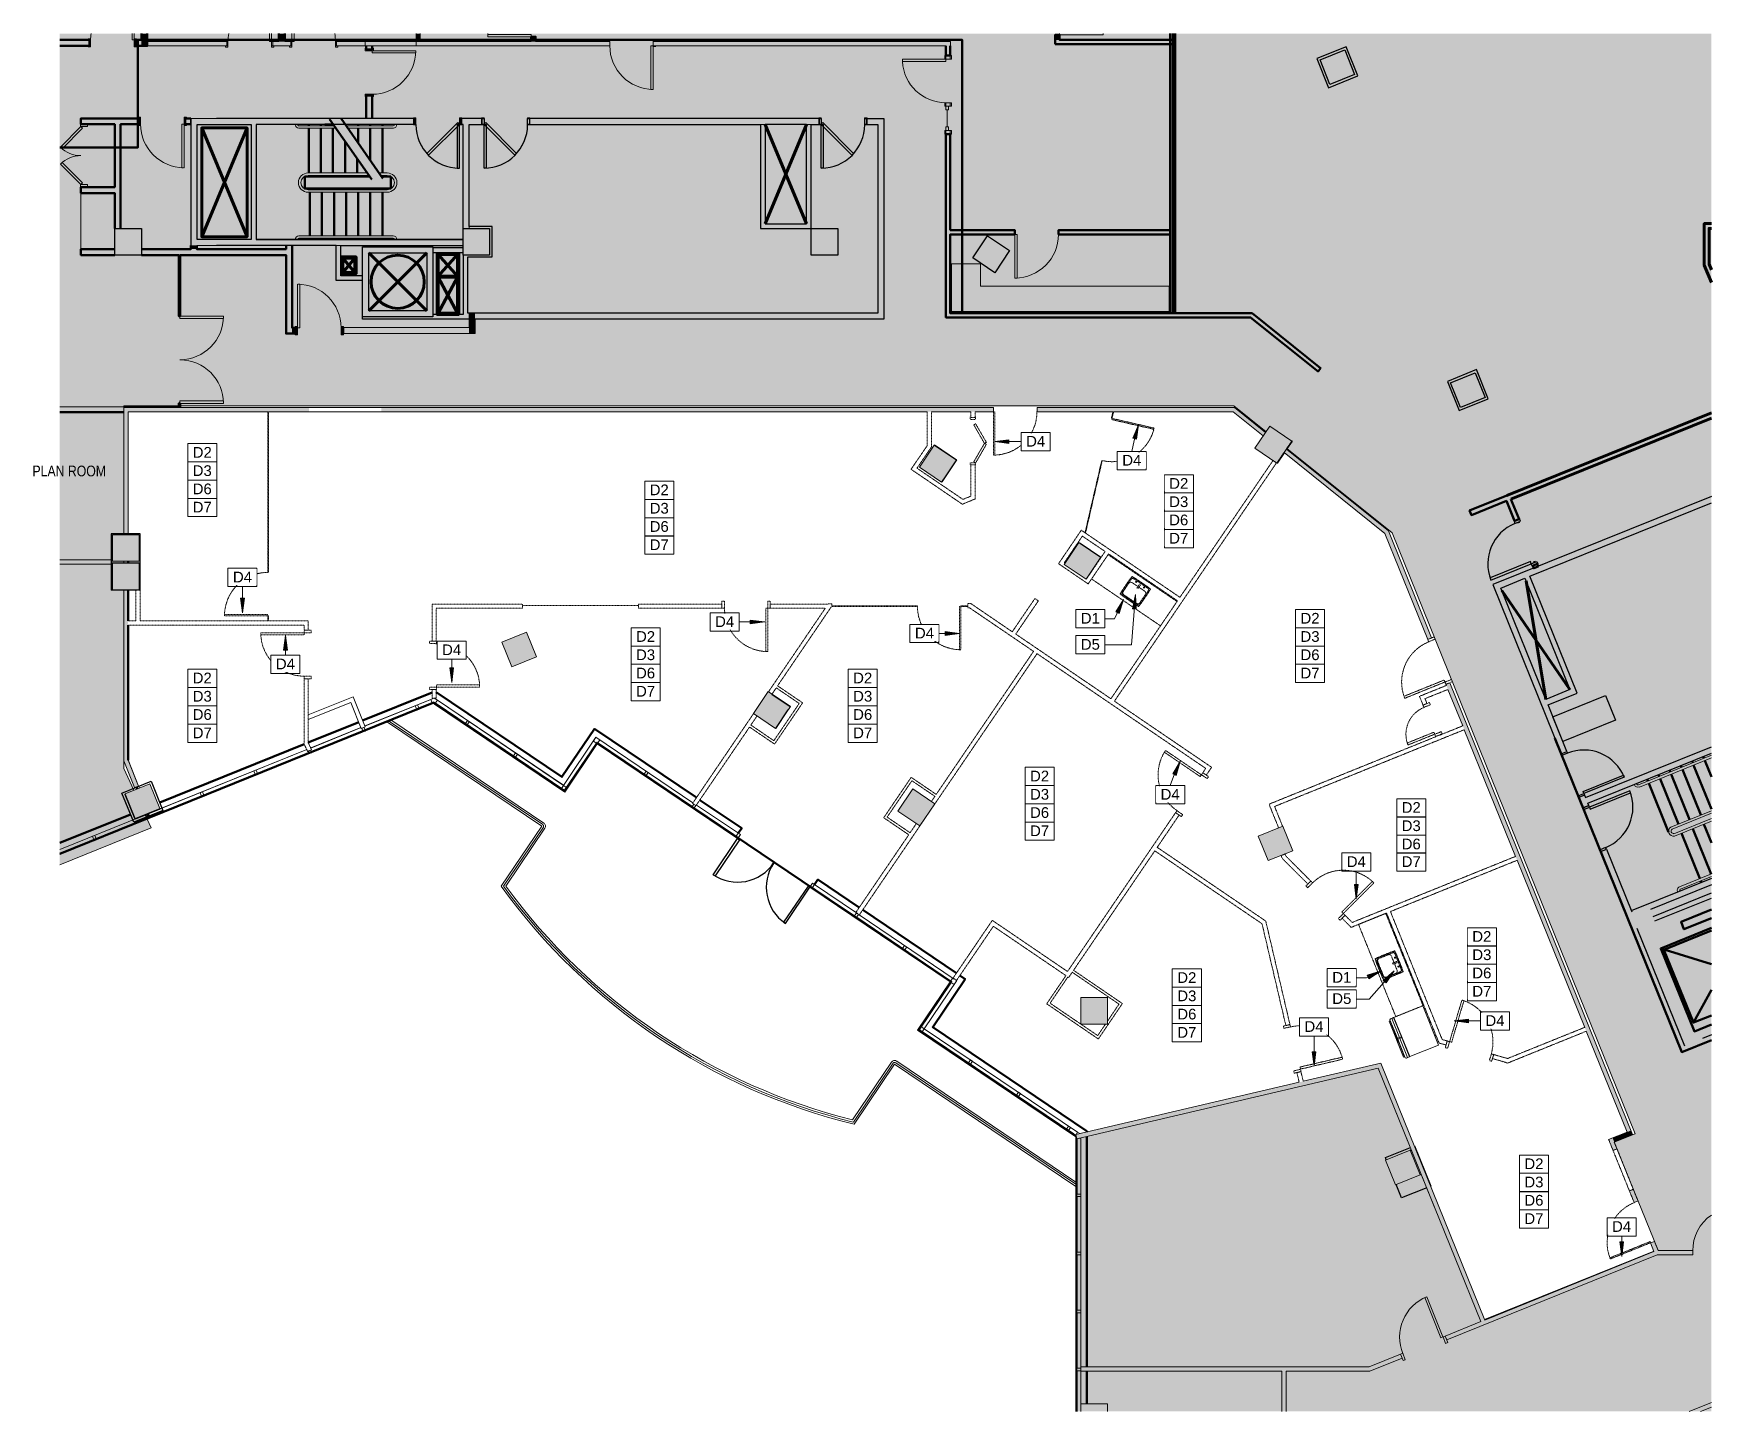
# Model space of a CAD drawing. Header units: inches. Extents: x 440 to 1827, y -16294 to -15154.
import ezdxf

# ---------------------------------------------------------------- set-up
doc = ezdxf.new("R2010")
doc.units = ezdxf.units.IN
doc.header["$MEASUREMENT"] = 0
doc.linetypes.add('Demolished', pattern=[0.1875, 0.125, -0.0625])
for name, color, linetype, lineweight in [('A-ANNO-KEYN', 231, 'Continuous', 9), ('A-Anno-Note', 90, 'Continuous', 50), ('A-Area-Patt', 250, 'Continuous', 20), ('A-COLS', 10, 'Continuous', 30), ('A-DETL', 250, 'Continuous', 20), ('A-DETL-GENF', 92, 'Continuous', 9), ('A-DETL-THIN', 151, 'Continuous', 9), ('A-DOOR', 31, 'Demolished', 9), ('A-DOOR-FRAM', 10, 'Continuous', 30), ('A-FLOR-EVTR', 90, 'Continuous', 50), ('A-FLOR-HRAL', 250, 'Continuous', 20), ('A-FLOR-STRS', 90, 'Continuous', 50), ('A-GLAZ', 151, 'Demolished', 9), ('A-Hvac', 170, 'Continuous', 70), ('A-WALL', 10, 'Continuous', 30), ('A-Wall-Dmsg', 130, 'Continuous', 90), ('A-WALL-PATT', 111, 'Continuous', 13), ('A-WALL-PRHT', 90, 'Continuous', 50), ('Chevy Chase Pavilion_9th - 900 _ 910_dwg', 8, 'Continuous', 9), ('G-ANNO-TEXT', 250, 'Continuous', 20), ('I-WALL', 2, 'Continuous', 13), ('P-SANR-FIXT', 6, 'Demolished', 9), ('Q-CASE', 31, 'Demolished', 9), ('Q-SPCQ', 91, 'Continuous', 13), ('S-COLS', 52, 'Continuous', 13)]:
    doc.layers.add(name, color=color, linetype=linetype, lineweight=lineweight)
doc.styles.add('Arial', font='arial.ttf', dxfattribs={"height": 8.851796})
doc.styles.add('Arial Narrow', font='ARIALN.TTF', dxfattribs={"height": 8.849544})

# ---------------------------------------------------------------- blocks, each defined once
blk = doc.blocks.new('Single Flush - OTJ_SOLIDFLUSH_ALUM-4829932-FIRST FLOOR DEMOLITION')
at = {"layer": 'A-DOOR', "color": 250, "lineweight": 20}
for p, q in [((16.15625, 37.5625), (16.15625, 1.75)), ((17.90625, 37.5625), (16.15625, 37.5625)), ((17.90625, 1.75), (17.90625, 37.5625)), ((16.15625, 1.75), (17.90625, 1.75))]:
    blk.add_line(p, q, dxfattribs=at)
at = {"layer": 'A-DOOR', "color": 7}
blk.add_arc((17.90625, 1.75), 35.8125, 90, 180.5, dxfattribs=at)
at = {"layer": 'A-DOOR-FRAM', "color": 250, "linetype": 'Demolished', "lineweight": 20}
for p, q in [((-20, -4), (-20, 1.75)), ((-20, 1.75), (-18, 1.75)), ((-18, -4), (-18, 1.75)), ((18.000004, -4), (18.000004, 1.75)), ((18.000004, 1.75), (20.000004, 1.75)), ((20.000004, -4), (20.000004, 1.75)), ((-20, -4), (-18, -4)), ((18.000004, -4), (20.000004, -4))]:
    blk.add_line(p, q, dxfattribs=at)
blk = doc.blocks.new('Single Flush - OTJ_SOLIDFLUSH_ALUM-4829993-FIRST FLOOR DEMOLITION')
at = {"layer": 'A-DOOR', "color": 250, "lineweight": 20}
for p, q in [((16.15625, -1.75), (17.90625, -1.75)), ((16.15625, -37.5625), (16.15625, -1.75)), ((17.90625, -1.75), (17.90625, -37.5625)), ((17.90625, -37.5625), (16.15625, -37.5625))]:
    blk.add_line(p, q, dxfattribs=at)
at = {"layer": 'A-DOOR', "color": 7}
blk.add_arc((17.90625, -1.75), 35.8125, 179.5, 270, dxfattribs=at)
at = {"layer": 'A-DOOR-FRAM', "color": 250, "linetype": 'Demolished', "lineweight": 20}
for p, q in [((-20, 4), (-20, -1.75)), ((-20, 4), (-18, 4)), ((-18, 4), (-18, -1.75)), ((18.000004, 4), (18.000004, -1.75)), ((18.000004, 4), (20.000004, 4)), ((20.000004, 4), (20.000004, -1.75)), ((-20, -1.75), (-18, -1.75)), ((18.000004, -1.75), (20.000004, -1.75))]:
    blk.add_line(p, q, dxfattribs=at)
blk = doc.blocks.new('Bifold_2 panel w Frame - Int-PB-F-WDMF-3_ x 84_-4833618-FIRST FLOOR DEMOLITION')
at = {"layer": 'A-DOOR', "color": 7}
for p, q in [((-14.3, 2.2), (1, 11.1)), ((-14.3, 2.2), (-13.4, 0.7)), ((-13.4, 0.7), (1.9, 9.5)), ((1.9, 9.5), (1, 11.1)), ((1.9, 9.5), (2.7, 11.1)), ((17.1, 0.7), (1.9, 9.5)), ((18, 2.2), (2.7, 11.1)), ((18, 2.2), (17.1, 0.7))]:
    blk.add_line(p, q, dxfattribs=at)
at = {"layer": 'A-DOOR-FRAM', "color": 250, "linetype": 'Demolished', "lineweight": 20}
for p, q in [((-20, 2.2), (-18, 2.2)), ((-20, 2.2), (-20, 1.8)), ((-20, 1.8), (-19.5, 1.8)), ((-19.5, -1.8), (-19.5, 1.8)), ((-18, -2.3), (-18, 2.2)), ((18, -2.3), (18, 2.2)), ((18, 2.2), (20, 2.2)), ((19.5, 1.8), (20, 1.8)), ((19.5, -1.8), (19.5, 1.8)), ((20, 2.2), (20, 1.8)), ((-20, -1.8), (-19.5, -1.8)), ((-20, -2.3), (-20, -1.8)), ((-20, -2.3), (-18, -2.3)), ((18, -2.3), (20, -2.3)), ((19.5, -1.8), (20, -1.8)), ((20, -2.3), (20, -1.8))]:
    blk.add_line(p, q, dxfattribs=at)
blk = doc.blocks.new('Single Glass Door - 36_ x 84_-4833911-FIRST FLOOR DEMOLITION')
at = {"layer": 'A-DOOR', "color": 250, "lineweight": 20}
for p, q in [((16.90625, -0.25), (17.90625, -0.25)), ((16.90625, -36.0625), (16.90625, -0.25)), ((17.90625, -0.25), (17.90625, -36.0625)), ((17.90625, -36.0625), (16.90625, -36.0625))]:
    blk.add_line(p, q, dxfattribs=at)
at = {"layer": 'A-DOOR', "color": 7}
blk.add_arc((17.90625, -0.25), 35.8125, 179.5, 270, dxfattribs=at)
blk = doc.blocks.new('Single Glass Door - 36_ x 84_-4836496-FIRST FLOOR DEMOLITION')
at = {"layer": 'A-DOOR', "color": 250, "lineweight": 20}
for p, q in [((16.90625, 37.5625), (16.90625, 1.75)), ((17.90625, 37.5625), (16.90625, 37.5625)), ((17.90625, 1.75), (17.90625, 37.5625)), ((16.90625, 1.75), (17.90625, 1.75))]:
    blk.add_line(p, q, dxfattribs=at)
at = {"layer": 'A-DOOR', "color": 7}
blk.add_arc((17.90625, 1.75), 35.8125, 90, 180.5, dxfattribs=at)
blk = doc.blocks.new('Frameless opening with glazing - 64 x 96-4836160-FIRST FLOOR DEMOLITION')
at = {"layer": 'A-GLAZ', "color": 250, "lineweight": 20}
blk.add_line((-49.5, -0.625), (46.5, -0.625), dxfattribs=at)
blk = doc.blocks.new('C-Counter Top - ADJ HEIGHT-4836405-FIRST FLOOR DEMOLITION')
at = {"layer": 'Q-CASE', "color": 7}
for p, q in [((-47.3, -0.7), (21.7, -0.7)), ((-47.3, -25), (21.7, -25))]:
    blk.add_line(p, q, dxfattribs=at)
blk = doc.blocks.new('Single Glass Door - 36_ x 84_-4836828-FIRST FLOOR DEMOLITION')
at = {"layer": 'A-DOOR', "color": 250, "lineweight": 20}
for p, q in [((16.90625, -1.75), (17.90625, -1.75)), ((16.90625, -37.5625), (16.90625, -1.75)), ((17.90625, -1.75), (17.90625, -37.5625)), ((17.90625, -37.5625), (16.90625, -37.5625))]:
    blk.add_line(p, q, dxfattribs=at)
at = {"layer": 'A-DOOR', "color": 7}
blk.add_arc((17.90625, -1.75), 35.8125, 179.5, 270, dxfattribs=at)
blk = doc.blocks.new('Single Flush - 2_-4840420-FIRST FLOOR DEMOLITION')
at = {"layer": 'A-DOOR', "color": 250, "lineweight": 20}
for p, q in [((10.15625, -1.75), (11.90625, -1.75)), ((10.15625, -25.5625), (10.15625, -1.75)), ((11.90625, -1.75), (11.90625, -25.5625)), ((11.90625, -25.5625), (10.15625, -25.5625))]:
    blk.add_line(p, q, dxfattribs=at)
at = {"layer": 'A-DOOR', "color": 7}
blk.add_arc((11.90625, -1.75), 23.8125, 179.5, 270, dxfattribs=at)
at = {"layer": 'A-DOOR-FRAM', "color": 250, "linetype": 'Demolished', "lineweight": 20}
for p, q in [((-14, 4), (-14, -1.75)), ((-14, 4), (-12, 4)), ((-12, 4), (-12, -1.75)), ((12.000004, 4), (12.000004, -1.75)), ((12.000004, 4), (14.000004, 4)), ((14.000004, 4), (14.000004, -1.75)), ((-14, -1.75), (-12, -1.75)), ((12.000004, -1.75), (14.000004, -1.75))]:
    blk.add_line(p, q, dxfattribs=at)
blk = doc.blocks.new('C-Counter Top - ADJ HEIGHT-4842377-FIRST FLOOR DEMOLITION')
at = {"layer": 'Q-CASE', "color": 7}
for p, q in [((-47.3, 0), (-47.3, -0.7)), ((35, -0.7), (35, 0)), ((-47.3, -0.7), (-47.3, -25)), ((-47.3, -0.7), (35, -0.7)), ((35, -25), (35, -0.7)), ((-47.3, -25), (35, -25))]:
    blk.add_line(p, q, dxfattribs=at)
blk = doc.blocks.new('Single Flush - OTJ_SOLIDFLUSH_ALUM-V3-FIRST FLOOR DEMOLITION')
at = {"layer": 'A-DOOR', "color": 8, "linetype": 'Continuous', "lineweight": 20}
for p, q in [((16.15625, 37.5625), (16.15625, 1.75)), ((17.90625, 37.5625), (16.15625, 37.5625)), ((17.90625, 1.75), (17.90625, 37.5625)), ((16.15625, 1.75), (17.90625, 1.75))]:
    blk.add_line(p, q, dxfattribs=at)
at = {"layer": 'A-DOOR', "linetype": 'Continuous'}
blk.add_arc((17.90625, 1.75), 35.8125, 90, 180.5, dxfattribs=at)
at = {"layer": 'A-DOOR-FRAM', "color": 8, "lineweight": 20}
for p, q in [((-20, -4), (-20, 1.75)), ((-20, 1.75), (-18, 1.75)), ((-18, -4), (-18, 1.75)), ((18.000004, -4), (18.000004, 1.75)), ((18.000004, 1.75), (20.000004, 1.75)), ((20.000004, -4), (20.000004, 1.75)), ((-20, -4), (-18, -4)), ((18.000004, -4), (20.000004, -4))]:
    blk.add_line(p, q, dxfattribs=at)
blk = doc.blocks.new('Single Glass Door - 36_ x 84_-V4-FIRST FLOOR DEMOLITION')
at = {"layer": 'A-DOOR', "linetype": 'Continuous'}
blk.add_arc((17.90625, 1.75), 35.8125, 124.68249377, 180.5, dxfattribs=at)
blk = doc.blocks.new('Concrete-Rectangular-Column - 1_10_-4868861-FIRST FLOOR DEMOLITION')
at = {"layer": 'S-COLS', "lineweight": 9}
blk.add_hatch(color=7, dxfattribs=at).paths.add_polyline_path([(-11, -11), (11, -11), (11, 11), (-11, 11)], flags=0)
at = {"layer": 'S-COLS', "color": 8, "lineweight": 20}
for p, q in [((11, 11), (-11, 11)), ((-11, 11), (-11, -11)), ((11, -11), (11, 11)), ((-11, -11), (11, -11))]:
    blk.add_line(p, q, dxfattribs=at)
blk = doc.blocks.new('Concrete-Rectangular-Column - 1_10_-V5-FIRST FLOOR DEMOLITION')
at = {"layer": 'S-COLS', "lineweight": 9}
blk.add_hatch(color=7, dxfattribs=at).paths.add_polyline_path([(4.6, -11), (11, -11), (11, 11), (4.6, 11)], flags=0)
at = {"layer": 'S-COLS', "color": 8, "lineweight": 20}
for p, q in [((11, 11), (4.6, 11)), ((11, -11), (11, 11)), ((4.6, -11), (11, -11))]:
    blk.add_line(p, q, dxfattribs=at)
blk = doc.blocks.new('P-Sink-Rectangular - PSR1918-3060176-FIRST FLOOR DEMOLITION')
at = {"layer": 'P-SANR-FIXT', "color": 7}
for p, q in [((-9.5, 5), (-9.3, 8.5)), ((-9.5, 5), (-9.3, 5)), ((-9.5, -5), (-9.5, 5)), ((-9.1, 8.5), (-9.3, 5)), ((-9.3, 5), (-9.3, -5)), ((-9, 8.8), (-5.5, 9)), ((-5.5, 8.8), (-9, 8.6)), ((-8.5, 5), (-8.4, 7)), ((-8.5, -5), (-8.5, 5)), ((-8.3, -5.5), (-8.3, 2.5)), ((-8.3, -5.5), (-8.3, 2.5)), ((-7.5, 7.9), (-5.5, 8)), ((-6.2, 4.6), (-0.5, 4.6)), ((-6.2, 4.6), (-0.5, 4.6)), ((-5.5, 9), (5.5, 9)), ((-5.5, 9), (-5.5, 8.8)), ((5.5, 8.8), (-5.5, 8.8)), ((-5.5, 8), (5.5, 8)), ((0.5, 4.6), (6.3, 4.6)), ((0.5, 4.6), (6.3, 4.6)), ((5.5, 9), (9, 8.8)), ((5.5, 9), (5.5, 8.8)), ((9, 8.6), (5.5, 8.8)), ((5.5, 8), (7.5, 7.9)), ((8.3, 2.5), (8.3, -5.5)), ((8.3, 2.5), (8.3, -5.5)), ((8.4, 7), (8.5, 5)), ((8.5, 5), (8.5, -5)), ((9.3, 5), (9.1, 8.5)), ((9.3, 8.5), (9.5, 5)), ((9.3, -5), (9.3, 5)), ((9.5, 5), (9.3, 5)), ((9.5, 5), (9.5, -5)), ((-9.5, -5), (-9.3, -5)), ((-9.3, -8.5), (-9.5, -5)), ((-9.3, -5), (-9.1, -8.5)), ((-9, -8.6), (-5.5, -8.8)), ((-5.5, -9), (-9, -8.8)), ((-8.4, -7), (-8.5, -5)), ((-5.5, -8), (-7.5, -7.9)), ((6.3, -7.6), (-6.2, -7.6)), ((6.3, -7.6), (-6.2, -7.6)), ((5.5, -8), (-5.5, -8)), ((-5.5, -9), (-5.5, -8.8)), ((-5.5, -8.8), (5.5, -8.8)), ((5.5, -9), (-5.5, -9)), ((7.5, -7.9), (5.5, -8)), ((5.5, -8.8), (9, -8.6)), ((5.5, -9), (5.5, -8.8)), ((9, -8.8), (5.5, -9)), ((8.5, -5), (8.4, -7)), ((9.1, -8.5), (9.3, -5)), ((9.5, -5), (9.3, -8.5)), ((9.5, -5), (9.3, -5))]:
    blk.add_line(p, q, dxfattribs=at)
at = {"layer": 'P-SANR-FIXT', "color": 7, "flags": 128}
for points in [[(-0.5, 7), (-0.5, 7), (-0.5, 7), (-0.5, 7), (-0.5, 6.9), (-0.5, 6.9), (-0.5, 6.9), (-0.5, 6.9), (-0.5, 6.9), (-0.5, 6.8), (-0.5, 6.8), (-0.5, 6.8), (-0.5, 6.7), (-0.5, 6.7), (-0.5, 6.7), (-0.5, 6.6), (-0.5, 6.6), (-0.5, 6.5), (-0.5, 6.5), (-0.5, 6.4), (-0.5, 6.4), (-0.5, 6.3), (-0.5, 6.2), (-0.5, 6.2), (-0.5, 6.1), (-0.5, 6), (-0.5, 6), (-0.5, 5.9), (-0.5, 5.8), (-0.5, 5.8), (-0.5, 5.7), (-0.5, 5.6), (-0.5, 5.5), (-0.5, 5.5), (-0.5, 5.4), (-0.5, 5.3), (-0.5, 5.2), (-0.5, 5.1), (-0.5, 5.1), (-0.5, 5), (-0.5, 4.9), (-0.5, 4.8), (-0.5, 4.7), (-0.5, 4.7), (-0.5, 4.6), (-0.5, 4.5), (-0.5, 4.4), (-0.5, 4.4), (-0.5, 4.3), (-0.5, 4.2), (-0.5, 4.1), (-0.5, 4.1), (-0.5, 4), (-0.5, 3.9), (-0.5, 3.9), (-0.5, 3.8), (-0.5, 3.7), (-0.5, 3.7), (-0.5, 3.6), (-0.5, 3.5), (-0.5, 3.5), (-0.5, 3.4), (-0.5, 3.4), (-0.5, 3.3), (-0.5, 3.3), (-0.5, 3.3), (-0.5, 3.2), (-0.5, 3.2), (-0.5, 3.1), (-0.5, 3.1), (-0.5, 3.1), (-0.5, 3.1), (-0.5, 3), (-0.5, 3), (-0.5, 3), (-0.5, 3), (-0.5, 3), (-0.5, 3), (-0.5, 3), (-0.5, 3)], [(0.5, 3), (0.5, 3), (0.5, 3), (0.5, 3), (0.5, 3), (0.5, 3), (0.5, 3), (0.5, 3), (0.5, 3.1), (0.5, 3.1), (0.5, 3.1), (0.5, 3.2), (0.5, 3.2), (0.5, 3.2), (0.5, 3.3), (0.5, 3.3), (0.5, 3.4), (0.5, 3.4), (0.5, 3.5), (0.5, 3.5), (0.5, 3.6), (0.5, 3.6), (0.5, 3.7), (0.5, 3.8), (0.5, 3.8), (0.5, 3.9), (0.5, 4), (0.5, 4), (0.5, 4.1), (0.5, 4.2), (0.5, 4.2), (0.5, 4.3), (0.5, 4.4), (0.5, 4.5), (0.5, 4.5), (0.5, 4.6), (0.5, 4.7), (0.5, 4.8), (0.5, 4.9), (0.5, 4.9), (0.5, 5), (0.5, 5.1), (0.5, 5.2), (0.5, 5.3), (0.5, 5.3), (0.5, 5.4), (0.5, 5.5), (0.5, 5.6), (0.5, 5.7), (0.5, 5.7), (0.5, 5.8), (0.5, 5.9), (0.5, 5.9), (0.5, 6), (0.5, 6.1), (0.5, 6.1), (0.5, 6.2), (0.5, 6.3), (0.5, 6.3), (0.5, 6.4), (0.5, 6.4), (0.5, 6.5), (0.5, 6.5), (0.5, 6.6), (0.5, 6.6), (0.5, 6.7), (0.5, 6.7), (0.5, 6.8), (0.5, 6.8), (0.5, 6.8), (0.5, 6.9), (0.5, 6.9), (0.5, 6.9), (0.5, 6.9), (0.5, 6.9), (0.5, 6.9), (0.5, 7), (0.5, 7), (0.5, 7), (0.5, 7)]]:
    blk.add_lwpolyline(points, dxfattribs=at)
at = {"layer": 'P-SANR-FIXT', "color": 7}
for centre, radius, start, end in [((-9, 8.5), 0.371, 92.5667, 177.4333), ((-9, 8.5), 0.156, 92.5667, 177.4333), ((-7.4, 6.9), 0.995, 92.5667, 177.4333), ((-6.2, 2.5), 2.1, 90, 180), ((-6.2, 2.5), 2.1, 90, 180), ((-6.2, 2.5), 2.1, 160.0288, 180), ((-6.2, 2.5), 2.1, 115.0288, 154.9712), ((-6.2, 2.5), 2.1, 90, 109.9712), ((-4, 6.8), 0.5, 360, 180), ((-4, 6.8), 0.5, 135, 165), ((-4, 6.8), 0.5, 135, 165), ((-4, 6.8), 0.5, 180, 360), ((-4, 6.8), 0.5, 180, 270), ((-4, 6.8), 0.5, 180, 270), ((-4, 6.8), 0.5, 195, 240), ((-4, 6.8), 0.5, 195, 240), ((-4, 6.8), 0.5, 60, 120), ((-4, 6.8), 0.5, 60, 120), ((-4, 6.8), 0.5, 75, 105), ((-4, 6.8), 0.5, 75, 105), ((-4, 6.8), 0.5, 255, 270), ((-4, 6.8), 0.5, 255, 270), ((-4, 6.8), 0.5, 0, 45), ((-4, 6.8), 0.5, 15, 45), ((-4, 6.8), 0.5, 0, 45), ((-4, 6.8), 0.5, 15, 45), ((-4, 6.8), 0.5, 315, 360), ((-4, 6.8), 0.5, 315, 360), ((-4, 6.8), 0.5, 315, 345), ((-4, 6.8), 0.5, 315, 345), ((4, 6.8), 0.5, 360, 180), ((4, 6.8), 0.5, 135, 180), ((4, 6.8), 0.5, 135, 180), ((4, 6.8), 0.5, 165, 180), ((4, 6.8), 0.5, 165, 180), ((4, 6.8), 0.5, 180, 360), ((4, 6.8), 0.5, 180, 225), ((4, 6.8), 0.5, 180, 195), ((4, 6.8), 0.5, 180, 225), ((4, 6.8), 0.5, 180, 195), ((4, 6.8), 0.5, 135, 150), ((4, 6.8), 0.5, 135, 150), ((4, 6.8), 0.5, 210, 225), ((4, 6.8), 0.5, 210, 225), ((4, 6.8), 0.5, 0, 120), ((4, 6.8), 0.5, 0, 120), ((4, 6.8), 0.5, 240, 270), ((4, 6.8), 0.5, 240, 270), ((4, 6.8), 0.5, 75, 105), ((4, 6.8), 0.5, 75, 105), ((4, 6.8), 0.5, 255, 270), ((4, 6.8), 0.5, 255, 270), ((4, 6.8), 0.5, 271.6663, 300), ((4, 6.8), 0.5, 271.6663, 300), ((4, 6.8), 0.5, 30, 60), ((4, 6.8), 0.5, 30, 60), ((4, 6.8), 0.5, 315, 345), ((4, 6.8), 0.5, 315, 345), ((4, 6.8), 0.5, 315, 330), ((4, 6.8), 0.5, 315, 330), ((6.3, 2.5), 2.1, 70.0288, 90), ((6.3, 2.5), 2.1, 0, 90), ((6.3, 2.5), 2.1, 0, 90), ((6.3, 2.5), 2.1, 25.0288, 64.9712), ((7.4, 6.9), 0.995, 2.5667, 87.4333), ((6.3, 2.5), 2.1, 0, 19.9712), ((9, 8.5), 0.371, 2.5667, 87.4333), ((9, 8.5), 0.156, 2.5667, 87.4333), ((-9, -8.5), 0.371, 182.5667, 267.4333), ((-9, -8.5), 0.156, 182.5667, 267.4333), ((-7.4, -6.9), 0.995, 182.5667, 267.4333), ((-6.2, -5.5), 2.1, 180, 199.9712), ((-6.2, -5.5), 2.1, 180, 270), ((-6.2, -5.5), 2.1, 180, 270), ((-6.2, -5.5), 2.1, 205.0288, 244.9712), ((-6.2, -5.5), 2.1, 250.0288, 270), ((6.3, -5.5), 2.1, 270, 360), ((6.3, -5.5), 2.1, 270, 360), ((6.3, -5.5), 2.1, 270, 289.9712), ((6.3, -5.5), 2.1, 295.0288, 334.9712), ((7.4, -6.9), 0.995, 272.5667, 357.4333), ((6.3, -5.5), 2.1, 340.0288, 360), ((9, -8.5), 0.156, 272.5667, 357.4333), ((9, -8.5), 0.371, 272.5667, 357.4333)]:
    blk.add_arc(centre, radius, start, end, dxfattribs=at)
blk = doc.blocks.new('P-Sink-Rectangular - PSR1918-V6-FIRST FLOOR DEMOLITION')
at = {"layer": 'P-SANR-FIXT', "color": 7}
for p, q in [((-9.5, 5), (-9.3, 8.5)), ((-9.5, 5), (-9.3, 5)), ((-9.5, -5), (-9.5, 5)), ((-9.1, 8.5), (-9.3, 5)), ((-9.3, 5), (-9.3, -5)), ((-9, 8.8), (-5.5, 9)), ((-5.5, 8.8), (-9, 8.6)), ((-8.5, 5), (-8.4, 7)), ((-8.5, -5), (-8.5, 5)), ((-8.3, -5.5), (-8.3, 2.5)), ((-8.3, -5.5), (-8.3, 2.5)), ((-7.5, 7.9), (-5.5, 8)), ((-6.2, 4.6), (-0.5, 4.6)), ((-6.2, 4.6), (-0.5, 4.6)), ((-5.5, 9), (5.5, 9)), ((-5.5, 9), (-5.5, 8.8)), ((5.5, 8.8), (-5.5, 8.8)), ((-5.5, 8), (5.5, 8)), ((0.5, 4.6), (6.3, 4.6)), ((0.5, 4.6), (6.3, 4.6)), ((5.5, 9), (9, 8.8)), ((5.5, 9), (5.5, 8.8)), ((9, 8.6), (5.5, 8.8)), ((5.5, 8), (7.5, 7.9)), ((8.3, 2.5), (8.3, -5.5)), ((8.3, 2.5), (8.3, -5.5)), ((8.4, 7), (8.5, 5)), ((8.5, 5), (8.5, -5)), ((9.3, 5), (9.1, 8.5)), ((9.3, 8.5), (9.5, 5)), ((9.3, -5), (9.3, 5)), ((9.5, 5), (9.3, 5)), ((9.5, 5), (9.5, -5)), ((-9.5, -5), (-9.3, -5)), ((-9.3, -8.5), (-9.5, -5)), ((-9.3, -5), (-9.1, -8.5)), ((-9, -8.6), (-5.5, -8.8)), ((-5.5, -9), (-9, -8.8)), ((-8.4, -7), (-8.5, -5)), ((-5.5, -8), (-7.5, -7.9)), ((6.3, -7.6), (-6.2, -7.6)), ((6.3, -7.6), (-6.2, -7.6)), ((5.5, -8), (-5.5, -8)), ((-5.5, -9), (-5.5, -8.8)), ((-5.5, -8.8), (5.5, -8.8)), ((5.5, -9), (-5.5, -9)), ((7.5, -7.9), (5.5, -8)), ((5.5, -8.8), (9, -8.6)), ((5.5, -9), (5.5, -8.8)), ((9, -8.8), (5.5, -9)), ((8.5, -5), (8.4, -7)), ((9.1, -8.5), (9.3, -5)), ((9.5, -5), (9.3, -8.5)), ((9.5, -5), (9.3, -5))]:
    blk.add_line(p, q, dxfattribs=at)
at = {"layer": 'P-SANR-FIXT', "color": 7, "flags": 128}
for points in [[(-0.5, 7), (-0.5, 7), (-0.5, 7), (-0.5, 7), (-0.5, 6.9), (-0.5, 6.9), (-0.5, 6.9), (-0.5, 6.9), (-0.5, 6.9), (-0.5, 6.8), (-0.5, 6.8), (-0.5, 6.8), (-0.5, 6.7), (-0.5, 6.7), (-0.5, 6.7), (-0.5, 6.6), (-0.5, 6.6), (-0.5, 6.5), (-0.5, 6.5), (-0.5, 6.4), (-0.5, 6.4), (-0.5, 6.3), (-0.5, 6.2), (-0.5, 6.2), (-0.5, 6.1), (-0.5, 6), (-0.5, 6), (-0.5, 5.9), (-0.5, 5.8), (-0.5, 5.8), (-0.5, 5.7), (-0.5, 5.6), (-0.5, 5.5), (-0.5, 5.5), (-0.5, 5.4), (-0.5, 5.3), (-0.5, 5.2), (-0.5, 5.1), (-0.5, 5.1), (-0.5, 5), (-0.5, 4.9), (-0.5, 4.8), (-0.5, 4.7), (-0.5, 4.7), (-0.5, 4.6), (-0.5, 4.5), (-0.5, 4.4), (-0.5, 4.4), (-0.5, 4.3), (-0.5, 4.2), (-0.5, 4.1), (-0.5, 4.1), (-0.5, 4), (-0.5, 3.9), (-0.5, 3.9), (-0.5, 3.8), (-0.5, 3.7), (-0.5, 3.7), (-0.5, 3.6), (-0.5, 3.5), (-0.5, 3.5), (-0.5, 3.4), (-0.5, 3.4), (-0.5, 3.3), (-0.5, 3.3), (-0.5, 3.3), (-0.5, 3.2), (-0.5, 3.2), (-0.5, 3.1), (-0.5, 3.1), (-0.5, 3.1), (-0.5, 3.1), (-0.5, 3), (-0.5, 3), (-0.5, 3), (-0.5, 3), (-0.5, 3), (-0.5, 3), (-0.5, 3), (-0.5, 3)], [(0.5, 3), (0.5, 3), (0.5, 3), (0.5, 3), (0.5, 3), (0.5, 3), (0.5, 3), (0.5, 3), (0.5, 3.1), (0.5, 3.1), (0.5, 3.1), (0.5, 3.2), (0.5, 3.2), (0.5, 3.2), (0.5, 3.3), (0.5, 3.3), (0.5, 3.4), (0.5, 3.4), (0.5, 3.5), (0.5, 3.5), (0.5, 3.6), (0.5, 3.6), (0.5, 3.7), (0.5, 3.8), (0.5, 3.8), (0.5, 3.9), (0.5, 4), (0.5, 4), (0.5, 4.1), (0.5, 4.2), (0.5, 4.2), (0.5, 4.3), (0.5, 4.4), (0.5, 4.5), (0.5, 4.5), (0.5, 4.6), (0.5, 4.7), (0.5, 4.8), (0.5, 4.9), (0.5, 4.9), (0.5, 5), (0.5, 5.1), (0.5, 5.2), (0.5, 5.3), (0.5, 5.3), (0.5, 5.4), (0.5, 5.5), (0.5, 5.6), (0.5, 5.7), (0.5, 5.7), (0.5, 5.8), (0.5, 5.9), (0.5, 5.9), (0.5, 6), (0.5, 6.1), (0.5, 6.1), (0.5, 6.2), (0.5, 6.3), (0.5, 6.3), (0.5, 6.4), (0.5, 6.4), (0.5, 6.5), (0.5, 6.5), (0.5, 6.6), (0.5, 6.6), (0.5, 6.7), (0.5, 6.7), (0.5, 6.8), (0.5, 6.8), (0.5, 6.8), (0.5, 6.9), (0.5, 6.9), (0.5, 6.9), (0.5, 6.9), (0.5, 6.9), (0.5, 6.9), (0.5, 7), (0.5, 7), (0.5, 7), (0.5, 7)]]:
    blk.add_lwpolyline(points, dxfattribs=at)
at = {"layer": 'P-SANR-FIXT', "color": 7}
for centre, radius, start, end in [((-9, 8.5), 0.371, 92.5667, 177.4333), ((-9, 8.5), 0.156, 92.5667, 177.4333), ((-7.4, 6.9), 0.995, 92.5667, 177.4333), ((-6.2, 2.5), 2.1, 90, 180), ((-6.2, 2.5), 2.1, 90, 180), ((-6.2, 2.5), 2.1, 160.0288, 180), ((-6.2, 2.5), 2.1, 115.0288, 154.9712), ((-6.2, 2.5), 2.1, 90, 109.9712), ((-4, 6.8), 0.5, 360, 180), ((-4, 6.8), 0.5, 135, 165), ((-4, 6.8), 0.5, 135, 165), ((-4, 6.8), 0.5, 180, 360), ((-4, 6.8), 0.5, 180, 270), ((-4, 6.8), 0.5, 180, 270), ((-4, 6.8), 0.5, 195, 240), ((-4, 6.8), 0.5, 195, 240), ((-4, 6.8), 0.5, 60, 120), ((-4, 6.8), 0.5, 60, 120), ((-4, 6.8), 0.5, 75, 103.5621), ((-4, 6.8), 0.5, 75, 103.5621), ((-4, 6.8), 0.5, 255, 270), ((-4, 6.8), 0.5, 255, 270), ((-4, 6.8), 0.5, 0, 45), ((-4, 6.8), 0.5, 32.5398, 45), ((-4, 6.8), 0.5, 0, 45), ((-4, 6.8), 0.5, 32.5398, 45), ((-4, 6.8), 0.5, 15, 30), ((-4, 6.8), 0.5, 15, 30), ((-4, 6.8), 0.5, 315, 360), ((-4, 6.8), 0.5, 315, 360), ((-4, 6.8), 0.5, 315, 345), ((-4, 6.8), 0.5, 315, 345), ((4, 6.8), 0.5, 360, 180), ((4, 6.8), 0.5, 135, 180), ((4, 6.8), 0.5, 135, 180), ((4, 6.8), 0.5, 165, 180), ((4, 6.8), 0.5, 165, 180), ((4, 6.8), 0.5, 180, 360), ((4, 6.8), 0.5, 180, 225), ((4, 6.8), 0.5, 180, 195), ((4, 6.8), 0.5, 180, 225), ((4, 6.8), 0.5, 180, 195), ((4, 6.8), 0.5, 135, 150), ((4, 6.8), 0.5, 135, 150), ((4, 6.8), 0.5, 210, 225), ((4, 6.8), 0.5, 210, 225), ((4, 6.8), 0.5, 0, 120), ((4, 6.8), 0.5, 0, 120), ((4, 6.8), 0.5, 240, 300), ((4, 6.8), 0.5, 240, 300), ((4, 6.8), 0.5, 75, 105), ((4, 6.8), 0.5, 75, 105), ((4, 6.8), 0.5, 255, 270), ((4, 6.8), 0.5, 255, 270), ((4, 6.8), 0.5, 30, 60), ((4, 6.8), 0.5, 30, 60), ((4, 6.8), 0.5, 315, 345), ((4, 6.8), 0.5, 315, 345), ((4, 6.8), 0.5, 315, 330), ((4, 6.8), 0.5, 315, 330), ((6.3, 2.5), 2.1, 70.0288, 90), ((6.3, 2.5), 2.1, 0, 90), ((6.3, 2.5), 2.1, 0, 90), ((6.3, 2.5), 2.1, 25.0288, 64.9712), ((7.4, 6.9), 0.995, 2.5667, 87.4333), ((6.3, 2.5), 2.1, 0, 19.9712), ((9, 8.5), 0.371, 2.5667, 87.4333), ((9, 8.5), 0.156, 2.5667, 87.4333), ((-9, -8.5), 0.371, 182.5667, 267.4333), ((-9, -8.5), 0.156, 182.5667, 267.4333), ((-7.4, -6.9), 0.995, 182.5667, 267.4333), ((-6.2, -5.5), 2.1, 180, 199.9712), ((-6.2, -5.5), 2.1, 180, 270), ((-6.2, -5.5), 2.1, 180, 270), ((-6.2, -5.5), 2.1, 205.0288, 244.9712), ((-6.2, -5.5), 2.1, 250.0288, 270), ((6.3, -5.5), 2.1, 270, 360), ((6.3, -5.5), 2.1, 270, 360), ((6.3, -5.5), 2.1, 270, 289.9712), ((6.3, -5.5), 2.1, 295.0288, 334.9712), ((7.4, -6.9), 0.995, 272.5667, 357.4333), ((6.3, -5.5), 2.1, 340.0288, 360), ((9, -8.5), 0.156, 272.5667, 357.4333), ((9, -8.5), 0.371, 272.5667, 357.4333)]:
    blk.add_arc(centre, radius, start, end, dxfattribs=at)
blk = doc.blocks.new('A-Refrigerator - A-Refrigerator-4739113-FIRST FLOOR DEMOLITION')
at = {"layer": 'Q-SPCQ', "lineweight": 9}
for p, q in [((-3.2, 14), (-3.2, 13.7)), ((-3.2, 14), (-3.2, 14)), ((-3.2, 14), (-2.2, 14)), ((-2.2, 13.7), (-2.2, 14)), ((-2.2, 14), (-2.2, 14)), ((8.4, 14), (8.4, 13.7)), ((8.4, 14), (8.4, 14)), ((8.4, 14), (9.4, 14)), ((9.4, 13.7), (9.4, 14)), ((9.4, 14), (9.4, 14)), ((17.5, 13.7), (-17.5, 13.7)), ((-17.5, 13.7), (-17.5, -12)), ((17.5, -12), (17.5, 13.7)), ((-17.5, -12), (17.5, -12)), ((-0.4, -12.2), (-17.5, -12.2)), ((-17.5, -12.2), (-17.5, -12.3)), ((-17.5, -12.3), (-0.4, -12.3)), ((-17.5, -14), (-17.5, -12.3)), ((-0.4, -12.3), (-0.4, -12.2)), ((17.5, -12.2), (-0.4, -12.2)), ((-0.4, -12.3), (-0.4, -14)), ((0.4, -12.3), (17.5, -12.3)), ((0.4, -14), (0.4, -12.3)), ((17.5, -12.3), (17.5, -12.2)), ((17.5, -12.3), (17.5, -14)), ((-0.4, -14), (-17.5, -14)), ((-17.5, -14), (-17.5, -15.2)), ((-17.5, -15.2), (-17, -15.8)), ((-17, -15.8), (-0.4, -15.8)), ((-2.4, -16.1), (-16, -16.1)), ((-16, -16.9), (-16, -16.1)), ((-16, -16.9), (16, -16.9)), ((-14.2, -15.8), (-14.2, -16.1)), ((-14.2, -15.8), (-14.2, -16.5)), ((-13.8, -16.1), (-13.8, -15.8)), ((-13.8, -16.5), (-13.8, -15.8)), ((-2.4, -15.8), (-2.4, -16.2)), ((-2.4, -15.8), (-2.4, -16.2)), ((2.1, -16.1), (-2.1, -16.1)), ((-2, -16.2), (-2, -15.8)), ((-2, -16.2), (-2, -15.8)), ((-0.4, -15.8), (-0.4, -14)), ((-0.4, -15.8), (0.4, -15.8)), ((17.5, -14), (0.4, -14)), ((0.4, -14), (0.4, -15.8)), ((0.4, -15.8), (16.9, -15.8)), ((2, -15.8), (2, -16.2)), ((2, -15.8), (2, -16.2)), ((2.4, -16.2), (2.4, -15.8)), ((2.4, -16.2), (2.4, -15.8)), ((16, -16.1), (2.4, -16.1)), ((13.8, -15.8), (13.8, -16.1)), ((13.8, -15.8), (13.8, -16.5)), ((14.2, -16.1), (14.2, -15.8)), ((14.2, -16.5), (14.2, -15.8)), ((16, -16.1), (16, -16.9)), ((16.9, -15.8), (17.5, -15.1)), ((17.5, -15.1), (17.5, -14))]:
    blk.add_line(p, q, dxfattribs=at)
for centre, start, end in [((-2.2, -16.5), 90, 270), ((-2.2, -16.5), 270, 90), ((2.3, -16.5), 90, 270), ((2.3, -16.5), 270, 90)]:
    blk.add_arc(centre, 0.375, start, end, dxfattribs=at)
blk = doc.blocks.new('Chevy Chase Pavilion_9th - 900 _ 910_dwg_03 - COLUMN - RECTANGLE - 24 x 24-470460-FLOOR PLAN - LEVEL 9-5113136-FIRST FLOOR DEMOLITION')
at = {"layer": 'S-COLS', "lineweight": 30}
h = blk.add_hatch(color=10, dxfattribs=at)
h.paths.add_polyline_path([(-12, -12), (12, -12), (12, 12), (11.2, 12), (11.2, 11.8), (-10.8, 11.8), (-10.8, 12), (-12, 12), (-12, 9.4)], flags=0)
h.paths.add_polyline_path([(-1.5, -11.7), (-10.8, -11.7), (-10.8, 10.3), (11.2, 10.3), (11.2, -11.7), (2, -11.7)], flags=0)
at = {"layer": 'S-COLS', "color": 10, "lineweight": 30}
blk.add_line((12, 12), (11.2, 12), dxfattribs=at)
at = {"layer": 'S-COLS', "color": 10, "lineweight": 30, "flags": 128}
blk.add_lwpolyline([(-10.8, 12), (-12, 12), (-12, -12)], dxfattribs=at)
blk = doc.blocks.new('Chevy Chase Pavilion_9th - 900 _ 910_dwg_03 - COLUMN - RECTANGLE - 24 x 24-470562-FLOOR PLAN - LEVEL 9-5113137-FIRST FLOOR DEMOLITION')
at = {"layer": 'S-COLS', "lineweight": 30}
blk.add_hatch(color=10, dxfattribs=at).paths.add_polyline_path([(-10.8, -10.5), (-10.8, 11.4), (11.2, 11.4), (11.2, -10.5), (12, -10.5), (12, 12), (-12, 12), (-12, -10.5)], flags=0)
at = {"layer": 'S-COLS', "color": 10, "lineweight": 30, "flags": 128}
blk.add_lwpolyline([(12, 12), (-12, 12), (-12, -12), (12, -12)], dxfattribs=at)
blk = doc.blocks.new('Chevy Chase Pavilion_9th - 900 _ 910_dwg_ST - TYPE A - SINGLE FLUSH - 36_ x 84_-514202-FLOOR PLAN - LEVEL 9-5113140-FIRST FLOOR DEMOLITION')
at = {"layer": 'A-DOOR', "color": 250, "linetype": 'Continuous', "lineweight": 20, "flags": 128}
blk.add_lwpolyline([(17.5, -38.4), (16.2, -38.4), (16.2, -2.4), (18, -2.4), (18, -38.5)], dxfattribs=at)
at = {"layer": 'A-DOOR', "color": 7, "linetype": 'Continuous'}
blk.add_arc((18, -2.4), 36, 180, 270, dxfattribs=at)
at = {"layer": 'A-DOOR-FRAM', "color": 250, "lineweight": 20, "flags": 128}
for points in [[(-18, 3.4), (-18, 2.4), (-20, 2.4), (-20, 3.4)], [(-19, -2.4), (-19, 2.4), (-18, 2.4), (-18, -2.4)], [(20, 3.4), (20, 2.4), (18, 2.4), (18, 3.4)], [(18, -2.4), (18, 2.4), (19, 2.4), (19, -2.4)], [(-20, -3.4), (-20, -2.4), (-18, -2.4), (-18, -3.4)], [(18, -3.4), (18, -2.4), (20, -2.4), (20, -3.4)]]:
    blk.add_lwpolyline(points, close=True, dxfattribs=at)
blk = doc.blocks.new('Chevy Chase Pavilion_9th - 900 _ 910_dwg_08 - DOOR - SINGLE - EXSTING - FLUSH - 36x84-493618-FLOOR PLAN - LEVEL 9-5113143-FIRST FLOOR DEMOLITION')
at = {"layer": 'A-DOOR-FRAM', "lineweight": 20}
h = blk.add_hatch(color=250, dxfattribs=at)
h.paths.add_polyline_path([(20.3, -1.7), (22.3, -1.7), (22.3, 4.3), (20.3, 4.3), (20.3, -1.2)], flags=0)
h.paths.add_polyline_path([(-17.7, -1.7), (-15.7, -1.7), (-15.7, 4.3), (-17.7, 4.3), (-17.7, -1.2)], flags=0)
at = {"layer": 'A-DOOR', "color": 250, "linetype": 'Continuous', "lineweight": 20, "flags": 128}
blk.add_lwpolyline([(20.3, -1.2), (18.9, 0.2), (-6.6, -25.2), (-5.2, -26.7)], close=True, dxfattribs=at)
at = {"layer": 'A-DOOR', "color": 50, "linetype": 'Continuous', "lineweight": 13}
blk.add_arc((20.3, -1.2), 36, 180, 225, dxfattribs=at)
at = {"layer": 'A-DOOR-FRAM', "color": 250, "lineweight": 20, "flags": 128}
for points in [[(-17.7, -1.7), (-17.7, 4.3), (-15.7, 4.3), (-15.7, -1.7), (-17.7, -1.7), (-17.7, 4.3), (-15.7, 4.3), (-15.7, -1.7)], [(22.3, 4.3), (20.3, 4.3), (20.3, -1.7), (20.3, 4.3), (22.3, 4.3), (22.3, -1.7), (20.3, -1.7), (22.3, -1.7)]]:
    blk.add_lwpolyline(points, close=True, dxfattribs=at)
blk = doc.blocks.new('Chevy Chase Pavilion_9th - 900 _ 910_dwg_08 - DOOR - SINGLE - EXSTING - FLUSH - 36x84-493656-FLOOR PLAN - LEVEL 9-5113144-FIRST FLOOR DEMOLITION')
at = {"layer": 'A-DOOR-FRAM', "lineweight": 20}
h = blk.add_hatch(color=250, dxfattribs=at)
h.paths.add_polyline_path([(-15.7, 1.7), (-17.7, 1.7), (-17.7, -4.3), (-15.7, -4.3), (-15.7, 1.2)], flags=0)
h.paths.add_polyline_path([(20.3, 1.7), (20.3, -4.3), (22.3, -4.3), (22.3, 1.7)], flags=0)
at = {"layer": 'A-DOOR', "color": 250, "linetype": 'Continuous', "lineweight": 20, "flags": 128}
blk.add_lwpolyline([(20.3, 1.2), (18.9, -0.2), (-6.6, 25.2), (-5.2, 26.7)], close=True, dxfattribs=at)
at = {"layer": 'A-DOOR', "color": 50, "linetype": 'Continuous', "lineweight": 13}
blk.add_arc((20.3, 1.2), 36, 135, 180, dxfattribs=at)
at = {"layer": 'A-DOOR-FRAM', "color": 250, "lineweight": 20, "flags": 128}
for points in [[(-15.7, 1.7), (-17.7, 1.7), (-17.7, -4.3), (-15.7, -4.3)], [(-17.7, -4.3), (-15.7, -4.3), (-15.7, 1.7), (-17.7, 1.7)], [(20.3, -4.3), (20.3, 1.7), (22.3, 1.7), (22.3, -4.3), (22.3, 1.7), (20.3, 1.7), (20.3, -4.3), (22.3, -4.3)]]:
    blk.add_lwpolyline(points, close=True, dxfattribs=at)
blk = doc.blocks.new('Chevy Chase Pavilion_9th - 900 _ 910_dwg_ST - TYPE A - SINGLE FLUSH - 36_ x 84_-545716-FLOOR PLAN - LEVEL 9-5113147-FIRST FLOOR DEMOLITION')
at = {"layer": 'A-DOOR', "color": 250, "linetype": 'Continuous', "lineweight": 20, "flags": 128}
blk.add_lwpolyline([(16.3, 8.4), (16.3, 1.7), (18, 1.7), (18, 8.4)], dxfattribs=at)
at = {"layer": 'A-DOOR', "color": 7, "linetype": 'Continuous'}
blk.add_arc((18, 1.7), 36, 169.393, 180, dxfattribs=at)
at = {"layer": 'A-DOOR-FRAM', "color": 250, "lineweight": 20, "flags": 128}
for points in [[(-18, 2.7), (-20, 2.7), (-20, 1.7), (-18, 1.7)], [(-18, 1.7), (-19, 1.7), (-19, -1.8), (-18, -1.8)], [(20, 2.7), (18, 2.7), (18, 1.7), (20, 1.7)], [(19, 1.7), (18, 1.7), (18, -1.8), (19, -1.8)], [(-20, -2.8), (-18, -2.8), (-18, -1.8), (-20, -1.8)], [(18, -2.8), (20, -2.8), (20, -1.8), (18, -1.8)]]:
    blk.add_lwpolyline(points, close=True, dxfattribs=at)
blk = doc.blocks.new('Chevy Chase Pavilion_9th - 900 _ 910_dwg_ST - TYPE A - SINGLE FLUSH - 36_ x 84_-514003-FLOOR PLAN - LEVEL 9-5113148-FIRST FLOOR DEMOLITION')
at = {"layer": 'A-DOOR', "color": 250, "linetype": 'Continuous', "lineweight": 20, "flags": 128}
blk.add_lwpolyline([(16.2, -8.4), (16.2, -1.7), (18, -1.7), (18, -8.4)], dxfattribs=at)
at = {"layer": 'A-DOOR', "color": 7, "linetype": 'Continuous'}
blk.add_arc((18, -1.7), 36, 180, 190.607, dxfattribs=at)
at = {"layer": 'A-DOOR-FRAM', "color": 250, "lineweight": 20, "flags": 128}
for points in [[(-18, 2.8), (-18, 1.8), (-20, 1.8), (-20, 2.8)], [(-19, -1.7), (-19, 1.8), (-18, 1.8), (-18, -1.7)], [(20, 2.8), (20, 1.8), (18, 1.8), (18, 2.8)], [(18, -1.7), (18, 1.8), (19, 1.8), (19, -1.7)], [(-20, -2.7), (-20, -1.7), (-18, -1.7), (-18, -2.7)], [(18, -2.7), (18, -1.7), (20, -1.7), (20, -2.7)]]:
    blk.add_lwpolyline(points, close=True, dxfattribs=at)
blk = doc.blocks.new('Chevy Chase Pavilion_9th - 900 _ 910_dwg_ST - TYPE A - SINGLE FLUSH - 36_ x 84_-512701-FLOOR PLAN - LEVEL 9-5113142-FIRST FLOOR DEMOLITION')
at = {"layer": 'A-DOOR', "color": 250, "linetype": 'Continuous', "lineweight": 20, "flags": 128}
blk.add_lwpolyline([(16.3, 7.7), (16.3, 2.4), (18, 2.4), (18, 7.7)], dxfattribs=at)
at = {"layer": 'A-DOOR', "color": 7, "linetype": 'Continuous'}
blk.add_arc((18, 2.4), 36, 171.6232, 180, dxfattribs=at)
at = {"layer": 'A-DOOR-FRAM', "color": 250, "lineweight": 20, "flags": 128}
for points in [[(-18, 3.4), (-20, 3.4), (-20, 2.4), (-18, 2.4)], [(-18, 2.4), (-19, 2.4), (-19, -2.4), (-18, -2.4)], [(20, 3.4), (18, 3.4), (18, 2.4), (20, 2.4)], [(19, 2.4), (18, 2.4), (18, -2.4), (19, -2.4)], [(-20, -3.4), (-18, -3.4), (-18, -2.4), (-20, -2.4)], [(18, -3.4), (20, -3.4), (20, -2.4), (18, -2.4)]]:
    blk.add_lwpolyline(points, close=True, dxfattribs=at)
blk = doc.blocks.new('Chevy Chase Pavilion_9th - 900 _ 910_dwg_08 - DOOR - DOUBLE - EXISTING - FLUSH - 48x84-516940-FLOOR PLAN - LEVEL 9-5113149-FIRST FLOOR DEMOLITION')
at = {"layer": 'A-DOOR', "color": 250, "linetype": 'Continuous', "lineweight": 20, "flags": 128}
for points in [[(-21.7, 1.1), (-20.3, -0.3), (-3.3, 16.7), (-4.8, 18.1)], [(26.3, 1.1), (24.9, -0.3), (7.9, 16.7), (9.3, 18.1)]]:
    blk.add_lwpolyline(points, close=True, dxfattribs=at)
at = {"layer": 'A-DOOR', "color": 7, "linetype": 'Continuous'}
for centre, start, end in [((-21.7, 1.1), 360, 45), ((26.3, 1.1), 135, 180)]:
    blk.add_arc(centre, 24, start, end, dxfattribs=at)
at = {"layer": 'A-DOOR-FRAM', "color": 250, "lineweight": 20, "flags": 128}
for points in [[(-21.7, 1.6), (-23.7, 1.6), (-23.7, -4.2), (-21.7, -4.2)], [(-23.7, -4.2), (-21.7, -4.2), (-21.7, 1.6), (-23.7, 1.6)], [(26.3, -4.2), (26.3, 1.6), (28.3, 1.6), (28.3, -4.2), (28.3, 1.6), (26.3, 1.6), (26.3, -4.2), (28.3, -4.2)]]:
    blk.add_lwpolyline(points, close=True, dxfattribs=at)
blk = doc.blocks.new('Chevy Chase Pavilion_9th - 900 _ 910_dwg_08 - DOOR - SINGLE - CONCEALED FRAME - FULL GLASS - 36x84-536247-FLOOR PLAN - LEVEL 9-5113151-FIRST FLOOR DEMOLITION')
at = {"layer": 'A-DOOR', "color": 250, "linetype": 'Continuous', "lineweight": 20, "flags": 128}
blk.add_lwpolyline([(20.3, -0.8), (18.3, -0.8), (18.3, 35.2), (20.3, 35.2)], close=True, dxfattribs=at)
at = {"layer": 'A-DOOR', "color": 7, "linetype": 'Continuous'}
blk.add_arc((20.3, -0.8), 36, 90, 180, dxfattribs=at)
at = {"layer": 'A-DOOR-FRAM', "color": 250, "lineweight": 20, "flags": 128}
blk.add_lwpolyline([(22.3, -0.3), (20.3, -0.3), (20.3, -2.3), (22.3, -2.3)], dxfattribs=at)
blk = doc.blocks.new('Chevy Chase Pavilion_9th - 900 _ 910_dwg_08 - DOOR - SINGLE - CONCEALED FRAME - FULL GLASS - 36x84-536328-FLOOR PLAN - LEVEL 9-5113152-FIRST FLOOR DEMOLITION')
at = {"layer": 'A-DOOR', "color": 250, "linetype": 'Continuous', "lineweight": 20, "flags": 128}
blk.add_lwpolyline([(20.3, 0.8), (18.3, 0.8), (18.3, -35.2), (20.3, -35.2)], close=True, dxfattribs=at)
at = {"layer": 'A-DOOR', "color": 7, "linetype": 'Continuous'}
blk.add_arc((20.3, 0.8), 36, 180, 270, dxfattribs=at)
at = {"layer": 'A-DOOR-FRAM', "color": 250, "lineweight": 20, "flags": 128}
blk.add_lwpolyline([(22.3, 0.3), (20.3, 0.3), (20.3, 2.3), (22.3, 2.3)], dxfattribs=at)
blk = doc.blocks.new('Chevy Chase Pavilion_9th - 900 _ 910_dwg_08 - DOOR - SINGLE - CONCEALED FRAME - FULL GLASS - 36x84-545508-FLOOR PLAN - LEVEL 9-5113153-FIRST FLOOR DEMOLITION')
at = {"layer": 'A-DOOR', "color": 250, "linetype": 'Continuous', "lineweight": 20, "flags": 128}
blk.add_lwpolyline([(20.3, 0.5), (18.3, 0.5), (18.3, 36.5), (20.3, 36.5)], close=True, dxfattribs=at)
at = {"layer": 'A-DOOR', "color": 7, "linetype": 'Continuous'}
blk.add_arc((20.3, 0.5), 36, 90, 180, dxfattribs=at)
at = {"layer": 'A-DOOR-FRAM', "color": 250, "lineweight": 20, "flags": 128}
blk.add_lwpolyline([(22.3, 1), (20.3, 1), (20.3, -3.5), (22.3, -3.5)], dxfattribs=at)
blk = doc.blocks.new('Chevy Chase Pavilion_9th - 900 _ 910_dwg_08 - DOOR - SINGLE - CONCEALED FRAME - FULL GLASS - 36x84-545508-FLOOR PLAN - LEVEL 9-V1-FIRST FLOOR DEMOLITION')
at = {"layer": 'A-DOOR', "color": 250, "linetype": 'Continuous', "lineweight": 20}
blk.add_line((20.3, 0.5), (19.3, 0.5), dxfattribs=at)
at = {"layer": 'A-DOOR', "color": 250, "linetype": 'Continuous', "lineweight": 20, "flags": 128}
blk.add_lwpolyline([(19.3, 36.5), (20.3, 36.5), (20.3, 0.5)], dxfattribs=at)
at = {"layer": 'A-DOOR', "color": 7, "linetype": 'Continuous'}
blk.add_arc((20.3, 0.5), 36, 90, 91.5882, dxfattribs=at)
at = {"layer": 'A-DOOR-FRAM', "color": 250, "lineweight": 20, "flags": 128}
blk.add_lwpolyline([(22.3, 1), (20.3, 1), (20.3, -3.5), (22.3, -3.5)], dxfattribs=at)
blk = doc.blocks.new('Chevy Chase Pavilion_9th - 900 _ 910_dwg_08 - DOOR - SINGLE - CONCEALED FRAME - FULL GLASS - 36x84-544326-FLOOR PLAN - LEVEL 9-5113154-FIRST FLOOR DEMOLITION')
at = {"layer": 'A-DOOR', "color": 250, "linetype": 'Continuous', "lineweight": 20, "flags": 128}
blk.add_lwpolyline([(20.3, -0.5), (18.3, -0.5), (18.3, -36.5), (20.3, -36.5)], close=True, dxfattribs=at)
at = {"layer": 'A-DOOR', "color": 7, "linetype": 'Continuous'}
blk.add_arc((20.3, -0.5), 36, 265.7184, 270, dxfattribs=at)
at = {"layer": 'A-DOOR-FRAM', "color": 250, "lineweight": 20, "flags": 128}
blk.add_lwpolyline([(22.3, -1), (20.3, -1), (20.3, 3.5), (22.3, 3.5)], dxfattribs=at)
blk = doc.blocks.new('Chevy Chase Pavilion_9th - 900 _ 910_dwg_08 - DOOR - SINGLE - CONCEALED FRAME - FULL GLASS - 36x84-544326-FLOOR PLAN - LEVEL 9-V2-FIRST FLOOR DEMOLITION')
at = {"layer": 'A-DOOR', "color": 250, "linetype": 'Continuous', "lineweight": 20, "flags": 128}
blk.add_lwpolyline([(20.3, -0.5), (18.3, -0.5), (18.3, -36.5), (20.3, -36.5)], close=True, dxfattribs=at)
at = {"layer": 'A-DOOR', "color": 7, "linetype": 'Continuous'}
blk.add_arc((20.3, -0.5), 36, 180, 270, dxfattribs=at)
at = {"layer": 'A-DOOR-FRAM', "color": 250, "lineweight": 20, "flags": 128}
blk.add_lwpolyline([(22.3, -1), (20.3, -1), (20.3, 3.5), (22.3, 3.5)], dxfattribs=at)
blk = doc.blocks.new('Chevy Chase Pavilion_9th - 900 _ 910_dwg_ST - TYPE D - SINGLE FLUSH WD - SIDELIGHT - 36_ x 96_  - 20_ SIDELIGHT-545689-FLOOR PLAN - LEVEL 9-5113156-FIRST FLOOR DEMOLITION')
at = {"layer": 'A-DOOR', "color": 7, "linetype": 'Continuous'}
blk.add_line((24, -0.75), (38, -0.75), dxfattribs=at)
at = {"layer": 'A-DOOR', "color": 7, "linetype": 'Continuous', "flags": 128}
for points in [[(21, -1.75), (24, -1.75), (24, 0.25), (21, 0.25)], [(41, -1.75), (38, -1.75), (38, 0.25), (41, 0.25)]]:
    blk.add_lwpolyline(points, dxfattribs=at)
at = {"layer": 'A-DOOR', "color": 250, "linetype": 'Continuous', "lineweight": 20, "flags": 128}
blk.add_lwpolyline([(-16, -1.75), (-16, -37.75), (-18, -37.75), (-18, -1.75)], close=True, dxfattribs=at)
at = {"layer": 'A-DOOR', "color": 7, "linetype": 'Continuous'}
blk.add_arc((-18, -1.75), 36.06, 273.17954, 0, dxfattribs=at)
at = {"layer": 'A-DOOR-FRAM', "color": 250, "lineweight": 20, "flags": 128}
for points in [[(-21, 1.75), (-21, 2.75), (-18, 2.75), (-18, 1.75)], [(-21, -2.75), (-18, -2.75), (-18, -1.75), (-18, 1.75), (-21, 1.75), (-21, -1.75), (-18, -1.75), (-21, -1.75)], [(18, 1.75), (18, 2.75), (21, 2.75), (21, 1.75)], [(21, -1.75), (21, -2.75), (18, -2.75), (18, -1.75), (18, 1.75), (21, 1.75), (21, -1.75), (18, -1.75)], [(41, 1.75), (41, 2.75), (44, 2.75), (44, 1.75)], [(41, -2.75), (41, -1.75), (44, -1.75), (44, 1.75), (41, 1.75), (41, -1.75), (44, -1.75), (44, -2.75)]]:
    blk.add_lwpolyline(points, close=True, dxfattribs=at)
blk = doc.blocks.new('Chevy Chase Pavilion_9th - 900 _ 910_dwg-4821032-FIRST FLOOR DEMOLITION')
at = {"layer": 'A-COLS', "lineweight": 20}
blk.add_hatch(color=250, dxfattribs=at).paths.add_polyline_path([(1167, 2590.9), (1187.4, 2599.2), (1187.3, 2599.4), (1167, 2591.2), (1158.9, 2611.4), (1158.8, 2611.3), (1166.9, 2591.2)], flags=0)
at = {"layer": 'A-DETL-GENF', "lineweight": 20}
h = blk.add_hatch(color=250, dxfattribs=at)
h.paths.add_polyline_path([(2027.3, 3009.2), (2027.3, 3231.7), (2023.3, 3231.7), (2023.3, 3009.2)], flags=0)
h.paths.add_polyline_path([(2023.3, 3235.2), (2027.3, 3235.2), (2027.3, 3240.5), (2023.3, 3240.5)], flags=0)
for points in [[(1263.2, 3070.3), (1263.2, 3165.3), (1218.3, 3165.3), (1218.3, 3070.3)], [(1893.4, 3010.5), (2022.3, 3010.5), (2022.3, 3031.5), (1866.3, 3031.5), (1866.3, 3050.1), (1842.3, 3050.1), (1842.3, 3010.5), (1878.5, 3010.5)]]:
    blk.add_hatch(color=250, dxfattribs=at).paths.add_polyline_path(points, flags=0)
at = {"layer": 'A-WALL', "lineweight": 20}
for points in [[(1150.3, 3057.3), (1172.3, 3057.3), (1172.3, 3079.3), (1150.3, 3079.3), (1150.3, 3062.2)], [(1438.3, 3057.3), (1460.3, 3057.3), (1460.3, 3079.3), (1438.3, 3079.3)]]:
    blk.add_hatch(color=250, dxfattribs=at).paths.add_polyline_path(points, flags=0)
h = blk.add_hatch(color=250, dxfattribs=at)
h.paths.add_polyline_path([(1203.3, 2931.7), (1204.3, 2931.7), (1204.3, 2934.7), (1203.3, 2934.7), (1203.3, 2932.5)], flags=0)
h.paths.add_polyline_path([(1203.3, 3006.7), (1204.3, 3006.7), (1204.3, 3057.3), (1203.3, 3057.3)], flags=0)
at = {"layer": 'A-WALL-PATT', "lineweight": 20}
h = blk.add_hatch(color=250, dxfattribs=at)
h.paths.add_polyline_path([(1399.5, 3230.3), (1399.5, 3233.8), (1333.8, 3233.8), (1333.8, 3230.3), (1397.3, 3230.3)], flags=0)
h.paths.add_polyline_path([(1285.9, 3230.3), (1295.8, 3230.3), (1295.8, 3233.8), (1280.9, 3233.8), (1280.9, 3230.3)], flags=0)
h.paths.add_polyline_path([(1242.9, 3230.3), (1242.9, 3233.8), (1177.1, 3233.8), (1177.1, 3230.3), (1218.3, 3230.3)], flags=0)
for points in [[(1399.5, 3233.8), (1403, 3233.8), (1403, 3240.5), (1399.5, 3240.5)], [(1213.3, 3065.3), (1218.3, 3065.3), (1218.3, 3170.3), (1213.3, 3170.3), (1213.3, 3070.3)], [(1267.2, 3070.3), (1267.2, 3165.3), (1263.2, 3165.3), (1263.2, 3070.3)], [(1443.3, 3079.3), (1443.3, 3165.3), (1438.3, 3165.3), (1438.3, 3079.3)], [(1781.3, 3004.3), (1786.3, 3004.3), (1786.3, 3165.3), (1781.3, 3165.3), (1781.3, 3048.9)], [(1275.5, 3065.3), (1438.3, 3065.3), (1438.3, 3070.3), (1218.3, 3070.3), (1218.3, 3065.3), (1267.2, 3065.3)], [(1443.3, 2992.3), (1448.3, 2992.3), (1448.3, 3009.3), (1443.3, 3009.3)], [(1781.3, 3004.3), (1781.3, 3009.3), (1448.3, 3009.3), (1448.3, 3004.3)], [(1338.4, 2992.3), (1443.3, 2992.3), (1443.3, 2997.3), (1338.4, 2997.3)], [(1152.1, 2927.7), (1157.8, 2927.7), (1157.8, 2931.7), (1104.7, 2931.7), (1104.7, 2927.7), (1147.3, 2927.7)], [(1161.3, 2931.2), (1161.3, 2931.7), (1157.8, 2931.7), (1157.8, 2931.2)], [(1147.3, 2801.6), (1147.3, 2805.1), (1104.7, 2805.1), (1104.7, 2801.6)], [(1161.3, 2754.7), (1161.3, 2754.7), (1161.3, 2771.3)], [(1166.8, 2616.7), (1170, 2618), (1161.3, 2639.8), (1161.3, 2639.6), (1169.9, 2618.1), (1166.8, 2616.8)]]:
    blk.add_hatch(color=250, dxfattribs=at).paths.add_polyline_path(points, flags=0)
h = blk.add_hatch(color=250, dxfattribs=at)
h.paths.add_polyline_path([(1493.7, 3230.3), (1559.7, 3230.3), (1559.7, 3233.8), (1399.5, 3233.8), (1399.5, 3230.3), (1448.3, 3230.3)], flags=0)
h.paths.add_polyline_path([(1841.3, 3230.3), (1841.5, 3230.3), (1841.5, 3233.8), (1595.7, 3233.8), (1595.7, 3230.3), (1837.8, 3230.3)], flags=0)
h = blk.add_hatch(color=250, dxfattribs=at)
h.paths.add_polyline_path([(1732.6, 3165.3), (1732.6, 3170.3), (1493.7, 3170.3), (1493.7, 3165.3)], flags=0)
h.paths.add_polyline_path([(1443.3, 3165.3), (1453.7, 3165.3), (1453.7, 3170.3), (1437.3, 3170.3), (1437.3, 3165.3), (1438.3, 3165.3)], flags=0)
h.paths.add_polyline_path([(1772.6, 3165.3), (1786.3, 3165.3), (1786.3, 3170.3), (1772.6, 3170.3)], flags=0)
h.paths.add_polyline_path([(1397.3, 3165.3), (1397.3, 3170.3), (1218.3, 3170.3), (1218.3, 3165.3), (1275.5, 3165.3)], flags=0)
at = {"layer": 'I-WALL', "lineweight": 20}
h = blk.add_hatch(color=250, dxfattribs=at)
h.paths.add_polyline_path([(1129.3, 3230.3), (1129.3, 3235.2), (1104.7, 3235.2), (1104.7, 3230.3)], flags=0)
h.paths.add_polyline_path([(1167.3, 3230.3), (1172.3, 3230.3), (1172.3, 3235.2), (1167.3, 3235.2)], flags=0)
for points in [[(1177.1, 3230.3), (1177.1, 3240.5), (1172.3, 3240.5), (1172.3, 3230.3)], [(1290.8, 3233.8), (1290.8, 3240.5), (1285.9, 3240.5), (1285.9, 3233.8)], [(1498.3, 3233.8), (1498.3, 3237.8), (1494.8, 3237.8), (1494.8, 3233.8)], [(1928.2, 3235.2), (1931.7, 3235.2), (1931.7, 3239.5), (1928.2, 3239.5)], [(2022.3, 3231.7), (2027.3, 3231.7), (2027.3, 3235.2), (1928.2, 3235.2), (1928.2, 3231.7), (1931.7, 3231.7)], [(1155.1, 3079.3), (1155.1, 3165.5), (1150.3, 3165.5), (1150.3, 3079.3)], [(1150.3, 3108.6), (1150.3, 3113.5), (1127.1, 3113.5), (1127.1, 3108.6)], [(1150.3, 3057.3), (1150.3, 3062.2), (1122.3, 3062.2), (1122.3, 3057.3)], [(1204.3, 3057.3), (1292, 3057.3), (1292, 3062.2), (1172.3, 3062.2), (1172.3, 3057.3), (1203.3, 3057.3)], [(1218.1, 3062.2), (1218.1, 3065.3), (1213.3, 3065.3), (1213.3, 3062.2)], [(1296.9, 2992.3), (1296.9, 3065.3), (1292, 3065.3), (1292, 2992.3)], [(2089.7, 3005.7), (2095.3, 3005.7), (2091, 3009.2), (1837.8, 3009.2), (1837.8, 3005.7), (2075.8, 3005.7)], [(2145.5, 2961.1), (2147.6, 2963.8), (2095.3, 3005.7), (2089.7, 3005.7), (2140.5, 2965)], [(1300.4, 2992.3), (1300.4, 2997.2), (1296.9, 2997.2), (1296.9, 2992.3)]]:
    blk.add_hatch(color=250, dxfattribs=at).paths.add_polyline_path(points, flags=0)
h = blk.add_hatch(color=250, dxfattribs=at)
h.paths.add_polyline_path([(1358.3, 3170.3), (1363.2, 3170.3), (1363.2, 3189.3), (1358.3, 3189.3)], flags=0)
h.paths.add_polyline_path([(1363.2, 3227.3), (1363.2, 3230.3), (1358.3, 3230.3), (1358.3, 3227.3)], flags=0)
h = blk.add_hatch(color=250, dxfattribs=at)
h.paths.add_polyline_path([(1841.3, 3009.2), (1841.3, 3157.3), (1837.8, 3157.3), (1837.8, 3009.2)], flags=0)
h.paths.add_polyline_path([(1841.3, 3222.3), (1841.3, 3230.3), (1837.8, 3230.3), (1837.8, 3222.3)], flags=0)
h = blk.add_hatch(color=250, dxfattribs=at)
h.paths.add_polyline_path([(1122.3, 3108.6), (1127.1, 3108.6), (1127.1, 3113.5), (1122.3, 3113.5)], flags=0)
h.paths.add_polyline_path([(1122.3, 3165.5), (1127.1, 3165.5), (1127.1, 3170.3), (1122.3, 3170.3)], flags=0)
h = blk.add_hatch(color=250, dxfattribs=at)
h.paths.add_polyline_path([(1157.8, 3165.5), (1170.6, 3165.5), (1170.6, 3170.3), (1127.1, 3170.3), (1127.1, 3165.5), (1155.1, 3165.5)], flags=0)
h.paths.add_polyline_path([(1208.6, 3165.5), (1213.3, 3165.5), (1213.3, 3170.3), (1208.6, 3170.3)], flags=0)
h = blk.add_hatch(color=250, dxfattribs=at)
h.paths.add_polyline_path([(1930.8, 3074.3), (2023.3, 3074.3), (2023.3, 3077.8), (1930.8, 3077.8)], flags=0)
h.paths.add_polyline_path([(1842.3, 3074.3), (1894.8, 3074.3), (1894.8, 3077.8), (1841.3, 3077.8), (1841.3, 3074.3), (1841.5, 3074.3)], flags=0)
at = {"layer": 'A-Anno-Note'}
for p, q in [((1157.8, 2927.2), (1104.7, 2927.2)), ((1161.3, 2826), (1161.3, 2826.7)), ((1161.3, 2826.7), (1161.3, 2826)), ((1161.3, 2802.5), (1161.3, 2804)), ((1161.3, 2804), (1161.3, 2802.5)), ((1161.3, 2754.7), (1161.3, 2780.5)), ((1161.3, 2780.5), (1161.3, 2754.7)), ((1161.3, 2639.6), (1161.3, 2751.2)), ((1161.3, 2751.2), (1161.3, 2639.6)), ((1168.9, 2615.7), (1168.2, 2617.4)), ((1168.2, 2617.4), (1168.9, 2615.7)), ((1178.5, 2591.9), (1177.1, 2595.3))]:
    blk.add_line(p, q, dxfattribs=at)
at = {"layer": 'A-Anno-Note', "flags": 128}
for points in [[(1104.7, 3146.2), (1169.3, 3146.2), (1169.3, 3235.2), (1851.3, 3235.2), (1851.3, 3009.2), (2025.3, 3009.2), (2025.3, 3240.5)], [(1177.1, 2595.3), (1178.5, 2591.9), (1414.1, 2687.1), (1522.3, 2614.1), (1549.2, 2653.9), (1763.7, 2509.2)], [(2470.9, 2408), (2446.4, 2398.1), (2341.5, 2657.7)], [(1104.7, 2562.1), (1178.5, 2591.9), (1178.5, 2591.9)], [(1763.7, 2509.3), (1842.2, 2456.3), (1815.3, 2416.5), (1943.2, 2330.2)]]:
    blk.add_lwpolyline(points, dxfattribs=at)
at = {"layer": 'A-Area-Patt'}
for p, q in [((2121.6, 2900.1), (2122.5, 2901)), ((2121.9, 2900.7), (2122.8, 2901.5)), ((2122.3, 2901.2), (2123.2, 2902.1)), ((2122.7, 2901.8), (2123.6, 2902.6)), ((2123, 2902.3), (2123.9, 2903.2)), ((2123.4, 2902.8), (2124, 2903.4)), ((2123.8, 2903.4), (2123.9, 2903.5)), ((2112.1, 2886), (2112.9, 2886.9)), ((2112.4, 2886.5), (2113.3, 2887.4)), ((2112.8, 2887.1), (2113.7, 2888)), ((2113.2, 2887.6), (2114, 2888.5)), ((2113.5, 2888.2), (2114.4, 2889)), ((2113.9, 2888.7), (2114.8, 2889.6)), ((2114.3, 2889.3), (2115.1, 2890.1)), ((2114.6, 2889.8), (2115.5, 2890.7)), ((2115, 2890.3), (2115.9, 2891.2)), ((2115.4, 2890.9), (2116.2, 2891.8)), ((2115.7, 2891.4), (2116.6, 2892.3)), ((2116.1, 2892), (2117, 2892.8)), ((2116.5, 2892.5), (2117.3, 2893.4)), ((2116.8, 2893.1), (2117.5, 2893.8)), ((2117.2, 2893.6), (2117.4, 2893.9)), ((2119.4, 2896.9), (2120.3, 2897.7)), ((2119.4, 2896.7), (2119.9, 2897.2)), ((2119.7, 2897.4), (2120.6, 2898.3)), ((2120.1, 2898), (2121, 2898.8)), ((2120.5, 2898.5), (2121.4, 2899.4)), ((2120.8, 2899), (2121.7, 2899.9)), ((2121.2, 2899.6), (2122.1, 2900.5)), ((2111.6, 2885.2), (2112.2, 2885.8)), ((2111.7, 2885.5), (2112.6, 2886.3)), ((2111.7, 2885.2), (2111.8, 2885.2))]:
    blk.add_line(p, q, dxfattribs=at)
at = {"layer": 'A-COLS'}
for p, q in [((1936.2, 2802.6), (1947.7, 2819.7)), ((1948.9, 2818.9), (1966, 2807.4)), ((1693.8, 2694.2), (1709, 2683.9)), ((1707.1, 2681.1), (1696.7, 2665.7)), ((1158.8, 2611.2), (1158.9, 2611.3)), ((2221.7, 2317), (2222.7, 2317.4)), ((2230.9, 2297), (2229.9, 2296.6))]:
    blk.add_line(p, q, dxfattribs=at)
at = {"layer": 'A-COLS', "color": 250, "lineweight": 20}
blk.add_line((1187.4, 2599.2), (1187.3, 2599.4), dxfattribs=at)
at = {"layer": 'A-COLS', "flags": 128}
for points in [[(2147.2, 3218.7), (2167.6, 3227), (2175.8, 3206.6), (2155.4, 3198.3)], [(1150.3, 3079.2), (1172.3, 3079.2), (1172.3, 3057.2), (1150.3, 3057.2)], [(1438.3, 3079.2), (1460.3, 3079.2), (1460.3, 3057.2), (1438.3, 3057.2)], [(1726.3, 3079.2), (1748.3, 3079.2), (1748.3, 3057.2), (1726.3, 3057.2)], [(1859.9, 3055), (1872.2, 3073.3), (1890.4, 3061), (1878.1, 3042.7)], [(2255.1, 2951.7), (2275.5, 2959.9), (2283.7, 2939.5), (2263.3, 2931.3)], [(2339.8, 2675.3), (2383.4, 2692.9), (2391.6, 2672.5), (2348, 2654.9)]]:
    blk.add_lwpolyline(points, close=True, dxfattribs=at)
for points in [[(2123.9, 2903.5), (2124.1, 2903.4), (2119.5, 2896.7)], [(1828.2, 2899.9), (1828.3, 2900.2), (1846.6, 2887.9), (1834.3, 2869.7)], [(2117.6, 2893.8), (2111.8, 2885.1), (2111.6, 2885.3)], [(1187.3, 2599.4), (1187.4, 2599.1), (1167, 2590.8), (1158.8, 2611.2)]]:
    blk.add_lwpolyline(points, dxfattribs=at)
at = {"layer": 'A-COLS', "color": 250, "lineweight": 20, "flags": 128}
blk.add_lwpolyline([(1158.9, 2611.4), (1158.8, 2611.3), (1167, 2590.9), (1187.4, 2599.2)], dxfattribs=at)
at = {"layer": 'A-DETL'}
for p, q in [((2023.3, 3240.5), (2023.3, 3235.2)), ((2027.3, 3235.2), (2027.3, 3240.5)), ((2023.3, 3231.7), (2023.3, 3077.8)), ((2027.3, 3009.2), (2027.3, 3231.7)), ((1122.3, 3108.6), (1122.3, 3062.2)), ((2023.3, 3074.3), (2023.3, 3009.2)), ((1171.3, 2826.7), (1171.3, 2780.2)), ((1157.8, 2780.2), (1147.3, 2780.2)), ((1357.2, 2667.8), (1414.4, 2690.9)), ((1414.6, 2690.9), (1521.5, 2618.8)), ((1312.3, 2649.6), (1353.9, 2666.5)), ((1187.4, 2599.2), (1309, 2648.3)), ((1170, 2618), (1170.7, 2616.4))]:
    blk.add_line(p, q, dxfattribs=at)
at = {"layer": 'A-DETL', "flags": 128}
blk.add_lwpolyline([(1866.3, 3031.5), (1866.3, 3050.1), (1842.3, 3050.1), (1842.3, 3010.5), (2022.3, 3010.5), (2022.3, 3031.5)], close=True, dxfattribs=at)
blk.add_lwpolyline([(1167.8, 2780.2), (1161.3, 2780.2), (1161.3, 2762.7)], dxfattribs=at)
at = {"layer": 'A-DOOR', "color": 10, "linetype": 'Continuous', "lineweight": 30, "flags": 128}
for points in [[(1399.3, 3170.2), (1397.8, 3170.2), (1397.8, 3165.2), (1399.3, 3165.2)], [(1433.5, 3165.2), (1433.5, 3129.2), (1435.3, 3129.2), (1435.3, 3165.2)], [(1436.8, 3170.2), (1435.3, 3170.2), (1435.3, 3165.2), (1436.8, 3165.2)], [(1454.2, 3170.2), (1455.7, 3170.2), (1455.7, 3165.2), (1454.2, 3165.2)], [(1457.5, 3165.2), (1457.5, 3129.2), (1455.7, 3129.2), (1455.7, 3165.2)], [(1491.7, 3170.2), (1493.2, 3170.2), (1493.2, 3165.2), (1491.7, 3165.2)], [(1733.1, 3170.2), (1734.6, 3170.2), (1734.6, 3165.2), (1733.1, 3165.2)], [(1736.3, 3165.2), (1736.3, 3129.2), (1734.6, 3129.2), (1734.6, 3165.2)], [(1770.6, 3170.2), (1772.1, 3170.2), (1772.1, 3165.2), (1770.6, 3165.2)], [(2313.1, 2837.2), (2312.3, 2839), (2307.7, 2837.2), (2308.4, 2835.3)], [(2311.7, 2836.6), (2311.8, 2836.2), (2310.5, 2835.6), (2310.3, 2836.1)], [(2321.9, 2801.9), (2321.2, 2803.8), (2287.8, 2790.3), (2288.5, 2788.5)], [(2326.5, 2803.8), (2327.3, 2802), (2322.6, 2800.1), (2321.9, 2801.9)], [(2325.1, 2803.3), (2325, 2803.7), (2323.6, 2803.2), (2323.8, 2802.7)], [(2347.3, 2643.4), (2346.7, 2644.8), (2351.3, 2646.7), (2351.9, 2645.3)], [(2364.7, 2613.6), (2398.1, 2627), (2398.8, 2625.4), (2365.4, 2611.9)], [(2361.3, 2608.7), (2360.8, 2610.1), (2365.4, 2611.9), (2366, 2610.5)], [(2370.6, 2599), (2404, 2612.5), (2403.3, 2614.1), (2370, 2600.7)], [(2364.8, 2600.2), (2365.3, 2598.8), (2370, 2600.7), (2369.4, 2602)], [(1666.9, 2573.6), (1646.8, 2543.8), (1645.3, 2544.8), (1665.4, 2574.6)], [(2378.8, 2565.4), (2379.4, 2564), (2384, 2565.9), (2383.4, 2567.3)], [(1723.7, 2535.3), (1703.5, 2505.5), (1705, 2504.5), (1725.1, 2534.4)]]:
    blk.add_lwpolyline(points, close=True, dxfattribs=at)
at = {"layer": 'A-DOOR', "color": 10, "linetype": 'Continuous', "lineweight": 30}
for centre, start, end in [((1435.3, 3165.2), 180, 270), ((1455.7, 3165.2), 270, 360), ((1734.6, 3165.2), 270, 360), ((2321.9, 2801.9), 112.001, 202.001), ((2365.4, 2611.9), 22.0126, 112.0126), ((2370, 2600.7), 291.9902, 21.9902), ((1665.4, 2574.6), 236.0178, 326.0179), ((1725.1, 2534.4), 145.9774, 235.9774)]:
    blk.add_arc(centre, 36, start, end, dxfattribs=at)
at = {"layer": 'A-FLOR-EVTR'}
for p, q in [((2470.9, 2500.7), (2429, 2483.8)), ((2431.6, 2482.7), (2470.9, 2498.5)), ((2470.9, 2449.6), (2456, 2422.4))]:
    blk.add_line(p, q, dxfattribs=at)
at = {"layer": 'A-FLOR-EVTR', "flags": 128}
for points in [[(2470.9, 2515.9), (2445.8, 2505.7), (2448.2, 2499.7), (2470.9, 2508.8)], [(2470.9, 2470.8), (2429, 2483.8), (2456.8, 2415.2), (2470.9, 2420.9)], [(2470.9, 2428.4), (2456, 2422.4), (2431.6, 2482.7)]]:
    blk.add_lwpolyline(points, dxfattribs=at)
at = {"layer": 'A-FLOR-HRAL'}
for p, q in [((1310.2, 3125.2), (1359, 3125.2)), ((1360.4, 3123.2), (1310.2, 3123.2)), ((1368.8, 3125.2), (1375.6, 3125.2)), ((1375.6, 3123.2), (1370.2, 3123.2)), ((1310.2, 3111.2), (1375.6, 3111.2)), ((1310.2, 3109.2), (1375.6, 3109.2)), ((1413.1, 2686), (1104.7, 2561.4)), ((1411.6, 2689.6), (1357.2, 2667.7)), ((1354, 2666.4), (1312.3, 2649.5)), ((1377.6, 2671.6), (1504.3, 2586.2)), ((1379.3, 2672.3), (1505.2, 2587.4)), ((1309, 2648.2), (1104.7, 2565.7)), ((2470.9, 2643.6), (2410.5, 2619.1)), ((2470.9, 2641.4), (2411.3, 2617.3)), ((2407.4, 2618.9), (2407.1, 2619.5)), ((2409.2, 2619.7), (2409, 2620.2)), ((1631.4, 2602.4), (1667.7, 2577.9)), ((2470.9, 2597.7), (2437.3, 2584.1)), ((2470.9, 2595.6), (2438.4, 2582.4)), ((1504.8, 2584.1), (1471.9, 2535.3)), ((1506, 2583.3), (1473.7, 2535.4)), ((2470.9, 2591.2), (2439.9, 2578.7)), ((2470.9, 2589.1), (2440.3, 2576.7)), ((2470.9, 2545.4), (2444.6, 2534.8)), ((2470.9, 2543.2), (2445.4, 2532.9)), ((1764.5, 2512.6), (1727.3, 2537.7)), ((2442.9, 2530.9), (2443.1, 2530.4)), ((2444.8, 2531.6), (2445, 2531.1)), ((1844.6, 2458.5), (1766.1, 2511.5)), ((1792.8, 2389.8), (1760.6, 2341.9)), ((1794.1, 2388.9), (1761.2, 2340.1)), ((1945.3, 2288.7), (1796.2, 2389.3)), ((1945.3, 2290.5), (1797, 2390.6)), ((1945.3, 2326.9), (1945.3, 2100.8)), ((1949.3, 2326.9), (1949.3, 2137.7)), ((1949.3, 2134.2), (1949.3, 2107.2))]:
    blk.add_line(p, q, dxfattribs=at)
at = {"layer": 'A-FLOR-HRAL', "flags": 128}
for points in [[(1333.6, 3162.2), (1303.1, 3162.2), (1302.5, 3162.2)], [(1302.6, 3164.2), (1303.1, 3164.2), (1332.2, 3164.2)], [(1341.5, 3164.2), (1380.1, 3164.2), (1380.6, 3164.2)], [(1342.9, 3162.2), (1380.1, 3162.2), (1380.7, 3162.2)], [(1302.5, 3073.2), (1303.1, 3073.2), (1380.6, 3073.2), (1380.1, 3073.2)], [(1302.6, 3071.2), (1303.1, 3071.2), (1380.6, 3071.2), (1380.1, 3071.2)], [(1414.8, 2685.8), (1522.5, 2613.1), (1549.4, 2652.9), (1665.4, 2574.6)], [(1417.1, 2689.1), (1521.5, 2618.6), (1519.3, 2615.3), (1522.5, 2613.1), (1524.8, 2616.4), (1521.5, 2618.6), (1548.3, 2658.4), (1628.5, 2604.3)], [(1354.6, 2665.9), (1355.8, 2662.8), (1357.7, 2663.6), (1356.4, 2666.7)], [(1375.9, 2671), (1503.5, 2584.9), (1470, 2535.2)], [(1310.4, 2647), (1311.3, 2644.9), (1313.2, 2645.6), (1312.3, 2647.8)], [(1630.8, 2602), (1629, 2599.3), (1627.3, 2600.4), (1629.2, 2603.1)], [(1944.5, 2328.5), (1814.3, 2416.3), (1841.2, 2456.1), (1725.1, 2534.4)], [(1763.8, 2513.1), (1761.6, 2509.8), (1763.3, 2508.7), (1765.5, 2511.9)], [(1946.7, 2331.8), (1819.8, 2417.4), (1846.7, 2457.2), (1844.5, 2453.9), (1841.2, 2456.1), (1843.4, 2459.4), (1845, 2458.3)], [(1846.5, 2457.3), (1846.7, 2457.2), (1846.5, 2457.3)], [(1945.3, 2286.9), (1795.3, 2388.1), (1761.8, 2338.4)], [(1948.5, 2330.6), (1946.7, 2331.8), (1945.4, 2329.9)], [(1945.3, 2329.7), (1944.5, 2328.5), (1945.3, 2327.9)], [(1945.3, 2327.9), (1945.3, 2326.9), (1946, 2326.9)], [(1948.3, 2326.9), (1949.3, 2326.9), (1949.3, 2327.2)], [(1949.3, 2134.5), (1945.3, 2134.5), (1945.3, 2136.5), (1949.3, 2136.5)]]:
    blk.add_lwpolyline(points, dxfattribs=at)
for points in [[(1400.7, 2685.2), (1398.8, 2684.5), (1400.3, 2680.8), (1402.2, 2681.6)], [(1414, 2686.3), (1413.1, 2686), (1411.6, 2689.6), (1414.5, 2690.8), (1417.1, 2689.1), (1414.8, 2685.8)], [(1441.9, 2672.3), (1443.5, 2671.2), (1441.3, 2667.9), (1439.7, 2669)], [(1548.3, 2658.4), (1546.1, 2655.1), (1549.4, 2652.9), (1551.6, 2656.2)], [(1481.7, 2645.5), (1483.3, 2644.4), (1481.1, 2641.1), (1479.5, 2642.2)], [(1267.2, 2631.3), (1265.3, 2630.6), (1266.8, 2626.9), (1268.7, 2627.6)], [(1589.7, 2630.5), (1591.4, 2629.4), (1589.2, 2626.1), (1587.5, 2627.2)], [(1222.7, 2613.3), (1220.8, 2612.6), (1222.3, 2608.9), (1224.2, 2609.6)], [(1178.2, 2595.3), (1176.3, 2594.6), (1177.8, 2590.9), (1179.6, 2591.7)], [(1133.7, 2577.3), (1131.8, 2576.6), (1133.3, 2572.9), (1135.1, 2573.7)], [(1666, 2579.1), (1667.7, 2578), (1665.5, 2574.7), (1663.8, 2575.8)], [(1729, 2536.6), (1727.4, 2537.7), (1725.2, 2534.4), (1726.8, 2533.3)], [(1805.3, 2485.1), (1803.6, 2486.2), (1801.4, 2482.9), (1803.1, 2481.8)], [(1819.8, 2417.4), (1816.6, 2419.6), (1814.3, 2416.3), (1817.6, 2414.1)], [(1859.6, 2390.5), (1858, 2391.6), (1855.8, 2388.3), (1857.4, 2387.2)], [(1899.4, 2363.7), (1897.8, 2364.8), (1895.5, 2361.5), (1897.2, 2360.4)], [(1940.9, 2335.7), (1939.2, 2336.8), (1937, 2333.6), (1938.7, 2332.4)], [(1949.3, 2280.5), (1949.3, 2278.5), (1945.3, 2278.5), (1945.3, 2280.5)], [(1949.3, 2232.5), (1949.3, 2230.5), (1945.3, 2230.5), (1945.3, 2232.5)], [(1949.3, 2184.5), (1949.3, 2182.5), (1945.3, 2182.5), (1945.3, 2184.5)]]:
    blk.add_lwpolyline(points, close=True, dxfattribs=at)
at = {"layer": 'A-FLOR-HRAL'}
for centre, radius, start, end in [((1302.6, 3165.2), 3, 179.9981, 269.9981), ((1302.6, 3165.2), 1, 179.9981, 269.9981), ((1380.6, 3165.2), 3, 270.0019, 0.0019), ((1380.6, 3165.2), 1, 270.0019, 0.0019), ((1310.2, 3117.2), 8, 90, 270), ((1310.2, 3117.2), 6, 90, 270), ((1375.6, 3117.2), 8, 270, 90), ((1375.6, 3117.2), 6, 270, 90), ((1302.6, 3070.2), 3, 90.0019, 180.0019), ((1302.6, 3070.2), 1, 90.0019, 180.0019), ((1380.6, 3070.2), 3, 359.9981, 89.9981), ((1380.6, 3070.2), 1, 359.9981, 89.9981), ((2410.1, 2620.1), 3, 202.0048, 292.0049), ((2410.1, 2620.1), 1, 202.0048, 292.0049), ((1503.5, 2584.9), 1.5, 325.9838, 56.0047), ((1503.5, 2584.9), 3, 326.0043, 56.0147), ((2439.6, 2580.8), 4.09, 124.3409, 279.6685), ((2439.6, 2580.8), 2.03, 124.3409, 279.6685), ((1883.5, 2833.6), 510, 215.8143, 256.1862), ((1883.5, 2833.6), 508.4, 215.9268, 256.0727), ((1883.5, 2833.6), 506.8, 216.0418, 255.9577), ((2445.7, 2532), 3, 112.0047, 202.0047), ((2445.7, 2532), 1, 112.0047, 202.0047), ((1795.3, 2388.1), 3, 55.9892, 145.9996), ((1795.3, 2388.1), 1.5, 55.9992, 146.0201)]:
    blk.add_arc(centre, radius, start, end, dxfattribs=at)
at = {"layer": 'A-FLOR-STRS'}
for p, q in [((1310.7, 3165.2), (1310.7, 3164.2)), ((1320.7, 3165.2), (1320.7, 3164.2)), ((1331.5, 3165.2), (1323.9, 3165.2)), ((1362.9, 3119.7), (1327.9, 3169.7)), ((1330.7, 3165.2), (1330.7, 3164.2)), ((1372.1, 3120.5), (1337.4, 3170.1)), ((1351.6, 3165.2), (1351.6, 3164.2)), ((1361.6, 3165.2), (1361.6, 3164.2)), ((1371.6, 3165.2), (1371.6, 3164.2)), ((1310.7, 3162.2), (1310.7, 3125.2)), ((1320.7, 3162.2), (1320.7, 3125.2)), ((1330.7, 3162.2), (1330.7, 3125.2)), ((1340.7, 3151.4), (1340.7, 3125.2)), ((1351.6, 3149.7), (1351.6, 3162.2)), ((1361.6, 3135.5), (1361.6, 3162.2)), ((1371.6, 3125.2), (1371.6, 3162.2)), ((1350.7, 3137.1), (1350.7, 3125.2)), ((1310.7, 3122.2), (1310.7, 3123.2)), ((1320.7, 3122.2), (1320.7, 3123.2)), ((1330.7, 3122.2), (1330.7, 3123.2)), ((1340.7, 3122.2), (1340.7, 3123.2)), ((1350.7, 3122.2), (1350.7, 3123.2)), ((1371.6, 3122.2), (1371.6, 3123.2)), ((1311.6, 3111.2), (1311.6, 3112.2)), ((1311.6, 3073.2), (1311.6, 3109.2)), ((1321.6, 3111.2), (1321.6, 3112.2)), ((1321.6, 3073.2), (1321.6, 3109.2)), ((1331.6, 3111.2), (1331.6, 3112.2)), ((1331.6, 3073.2), (1331.6, 3109.2)), ((1341.6, 3111.2), (1341.6, 3112.2)), ((1341.6, 3073.2), (1341.6, 3109.2)), ((1351.6, 3111.2), (1351.6, 3112.2)), ((1351.6, 3073.2), (1351.6, 3109.2)), ((1361.6, 3111.2), (1361.6, 3112.2)), ((1361.6, 3073.2), (1361.6, 3109.2)), ((1371.6, 3111.2), (1371.6, 3112.2)), ((1371.6, 3073.2), (1371.6, 3109.2)), ((1311.6, 3070.2), (1311.6, 3071.2)), ((1321.6, 3070.2), (1321.6, 3071.2)), ((1341.6, 3070.2), (1341.6, 3071.2)), ((1351.6, 3070.2), (1351.6, 3071.2)), ((1361.6, 3070.2), (1361.6, 3071.2)), ((1371.6, 3070.2), (1371.6, 3071.2)), ((2454.9, 2638.7), (2455.5, 2637.3)), ((2464.2, 2642.4), (2464.7, 2641.1)), ((2465.5, 2639.2), (2470.9, 2625.8)), ((2417.8, 2623.7), (2418.4, 2622.3)), ((2427.1, 2627.5), (2427.7, 2626.1)), ((2428.4, 2624.2), (2443.6, 2586.7)), ((2436.4, 2631.2), (2436.9, 2629.8)), ((2437.7, 2628), (2452.8, 2590.4)), ((2445.6, 2635), (2446.2, 2633.6)), ((2446.9, 2631.7), (2462.1, 2594.2)), ((2456.2, 2635.5), (2470.9, 2599.1)), ((2419.1, 2620.5), (2435.5, 2579.9)), ((2455.4, 2582.8), (2470.6, 2545.3)), ((2464.7, 2586.6), (2470.9, 2571.1)), ((2446.1, 2579.1), (2461.3, 2541.5)), ((2462, 2539.7), (2462.6, 2538.3))]:
    blk.add_line(p, q, dxfattribs=at)
at = {"layer": 'A-FLOR-STRS', "flags": 128}
blk.add_lwpolyline([(1370.9, 3122.2), (1378.5, 3122.2), (1378.5, 3112.2), (1307.4, 3112.2), (1307.4, 3122.2), (1361.1, 3122.2)], dxfattribs=at)
blk.add_lwpolyline([(1331.6, 3071.2), (1331.6, 3070.2)], close=True, dxfattribs=at)
at = {"layer": 'A-Hvac'}
for p, q in [((1688.3, 3165.2), (1722.3, 3083.2)), ((1688.3, 3083.2), (1722.3, 3165.2)), ((1222.2, 3072.4), (1259.7, 3162.4)), ((1338.9, 3042.8), (1348.9, 3054.8)), ((1360.3, 3059.2), (1408.3, 3011.2)), ((1360.3, 3011.2), (1408.3, 3059.2)), ((1417.8, 3038.9), (1433.8, 3009.2)), ((2297.6, 2779.8), (2353.9, 2697.9)), ((2333.9, 2689.8), (2317.6, 2787.8))]:
    blk.add_line(p, q, dxfattribs=at)
at = {"layer": 'A-Hvac', "flags": 128}
for points in [[(1222.2, 3162.4), (1259.7, 3162.4), (1259.7, 3072.4), (1222.2, 3072.4), (1222.2, 3162.4), (1259.7, 3072.4)], [(1338.9, 3054.8), (1348.9, 3054.8), (1348.9, 3042.8), (1338.9, 3042.8), (1338.9, 3054.8), (1348.9, 3042.8), (1348.9, 3054.8), (1338.9, 3054.8), (1338.9, 3042.8), (1348.9, 3042.8)], [(1417.8, 3039.9), (1433.8, 3057.7), (1417.8, 3057.7), (1417.8, 3039.9), (1433.8, 3039.9), (1433.8, 3057.7)], [(1417.8, 3057.7), (1417.8, 3009.2), (1433.8, 3009.2), (1433.8, 3057.7), (1417.8, 3057.7), (1433.8, 3039.9)], [(1433.8, 3038.9), (1417.8, 3038.9), (1417.8, 3009.2), (1433.8, 3009.2), (1433.8, 3038.9), (1417.8, 3009.2)]]:
    blk.add_lwpolyline(points, dxfattribs=at)
for points in [[(1337.9, 3055.8), (1337.9, 3041.8), (1349.9, 3041.8), (1349.9, 3055.8)], [(1416.8, 3058.7), (1434.8, 3058.7), (1434.8, 3008.2), (1416.8, 3008.2)]]:
    blk.add_lwpolyline(points, close=True, dxfattribs=at)
at = {"layer": 'A-Hvac'}
blk.add_circle((1384.3, 3035.2), 22, dxfattribs=at)
at = {"layer": 'A-WALL', "color": 50, "lineweight": 13}
for p, q in [((1399.5, 3233.8), (1357.5, 3233.8)), ((1363.2, 3230.3), (1399.5, 3230.3)), ((1443.3, 3079.3), (1438.3, 3079.3)), ((1438.3, 3070.3), (1438.3, 3065.3)), ((1157.8, 2931.7), (1157.8, 2931.2)), ((1161.3, 2931.2), (1161.3, 2931.7))]:
    blk.add_line(p, q, dxfattribs=at)
at = {"layer": 'A-WALL'}
for p, q in [((1213.3, 3165.5), (1213.3, 3170.3)), ((1213.3, 3170.2), (1213.3, 3065.2)), ((1399.3, 3170.2), (1234.3, 3170.2)), ((1454.2, 3170.2), (1436.3, 3170.2)), ((1734.6, 3170.2), (1493.2, 3170.2)), ((1204.3, 3057.3), (1203.3, 3057.3)), ((1438.3, 3063.2), (1413.3, 3063.2)), ((1438.3, 3059.2), (1413.3, 3059.2)), ((1203.3, 2931.7), (1204.3, 2931.7)), ((1400.1, 2681.5), (1357.4, 2664.2)), ((1412.8, 2686.6), (1401.9, 2682.2)), ((1440.1, 2669.6), (1415.2, 2686.4)), ((1441.7, 2668.5), (1479.9, 2642.8)), ((1355.6, 2663.5), (1312.9, 2646.3)), ((1548.8, 2653.3), (1524.2, 2616.8)), ((1549.8, 2653.5), (1587.9, 2627.8)), ((1311, 2645.5), (1268.4, 2628.3)), ((1481.5, 2641.7), (1519.6, 2615.9)), ((1266.5, 2627.5), (1223.9, 2610.3)), ((1589.6, 2626.7), (1627.7, 2601)), ((1222, 2609.6), (1179.4, 2592.3)), ((1629.4, 2599.9), (1664.2, 2576.3)), ((2361.3, 2608.7), (2364.8, 2600.2)), ((1177.5, 2591.6), (1134.9, 2574.3)), ((1133, 2573.6), (1104.7, 2562.1)), ((2379.4, 2564), (2384, 2565.9)), ((2379.4, 2564), (2404.1, 2502.8)), ((2384, 2565.9), (2405, 2514)), ((2470.9, 2541.7), (2404.6, 2514.9)), ((1762.1, 2510.4), (1727.2, 2533.8)), ((2470.9, 2536.3), (2420.4, 2515.9)), ((2422.6, 2510.3), (2470.9, 2529.8)), ((2424.1, 2506.6), (2470.9, 2525.5)), ((1801.8, 2483.5), (1763.7, 2509.3)), ((2405.6, 2499.1), (2444.9, 2401.8)), ((2409.3, 2500.6), (2448.6, 2403.3)), ((1841.6, 2456.7), (1803.5, 2482.4)), ((1841.8, 2455.7), (1817.1, 2419.2)), ((1856.2, 2388.9), (1818, 2414.7)), ((2470.9, 2412.3), (2463.5, 2409.3)), ((2465.9, 2405.9), (2470.9, 2408)), ((1895.9, 2362.1), (1857.8, 2387.8)), ((1937.4, 2334.1), (1897.6, 2361)), ((1944.9, 2329.1), (1939, 2333)), ((1946, 2326.6), (1946, 2280.5)), ((2201.2, 2310.9), (2221.9, 2319.2)), ((2202, 2309), (2201.2, 2310.9)), ((1946, 2278.5), (1946, 2232.5)), ((1946, 2230.5), (1946, 2184.5)), ((1946, 2182.5), (1946, 2136.5)), ((1946, 2134.5), (1946, 2100.8))]:
    blk.add_line(p, q, dxfattribs=at)
at = {"layer": 'A-WALL', "color": 250, "lineweight": 20}
for p, q in [((1150.3, 3079.3), (1150.3, 3062.2)), ((1438.3, 3079.3), (1438.3, 3070.3)), ((1150.3, 3057.3), (1172.3, 3057.3))]:
    blk.add_line(p, q, dxfattribs=at)
at = {"layer": 'A-WALL', "color": 90, "lineweight": 50, "flags": 128}
for points in [[(2023.3, 3240.5), (2023.3, 3009.2), (2027.3, 3009.2), (2027.3, 3240.5)], [(1203.3, 3057.3), (1203.3, 3006.7), (1204.3, 3006.7), (1204.3, 3057.3)], [(1204.3, 2931.7), (1204.3, 2934.7), (1203.3, 2934.7), (1203.3, 2931.7)], [(2301.8, 2858.4), (2270.9, 2845.9), (2272.4, 2842.2), (2301.4, 2853.9), (2308.1, 2837.4), (2311.8, 2838.9), (2305.1, 2855.4)]]:
    blk.add_lwpolyline(points, dxfattribs=at)
at = {"layer": 'A-WALL', "flags": 128}
for points in [[(2144.6, 3219.8), (2154.3, 3195.7), (2178.4, 3205.5), (2168.7, 3229.6)], [(1263.2, 3070.2), (1218.3, 3070.2), (1218.3, 3165.2), (1263.2, 3165.2)], [(1688.3, 3083.2), (1722.3, 3083.2), (1722.3, 3165.2), (1688.3, 3165.2)], [(1408.3, 3059.2), (1408.3, 3011.2), (1360.3, 3011.2), (1360.3, 3059.2)], [(2252.5, 2952.8), (2262.2, 2928.7), (2286.3, 2938.4), (2276.6, 2962.5)], [(2333.9, 2689.8), (2296.7, 2781.9), (2316.7, 2790), (2353.9, 2697.9)], [(1156.2, 2612.3), (1180.3, 2622.1), (1190, 2598), (1165.9, 2588.2)]]:
    blk.add_lwpolyline(points, close=True, dxfattribs=at)
for points in [[(1399.3, 3165.2), (1267.2, 3165.2), (1267.2, 3070.2), (1438.3, 3070.2), (1438.3, 3165.2), (1436.3, 3165.2)], [(1772.1, 3170.2), (1786.3, 3170.2), (1786.3, 3004.2), (1355.3, 3004.2)], [(1772.1, 3165.2), (1781.3, 3165.2), (1781.3, 3009.2), (1442.3, 3009.2), (1442.3, 3055.9), (1462.3, 3055.9), (1462.3, 3080.9), (1443.3, 3080.9), (1443.3, 3165.2), (1454.2, 3165.2), (1455.9, 3165.2)], [(1493.2, 3165.2), (1684.3, 3165.2), (1684.3, 3079.2), (1726.3, 3079.2), (1726.3, 3165.2), (1733.1, 3165.2), (1734.7, 3165.2)], [(1355.3, 3036.2), (1333.3, 3036.2), (1333.3, 3065.2), (1234.3, 3065.2)], [(1355.3, 3040.2), (1337.3, 3040.2), (1337.3, 3065.2), (1438.3, 3065.2)], [(1355.3, 3004.2), (1355.3, 3064.2), (1413.3, 3064.2), (1413.3, 3006.2), (1355.3, 3006.2)], [(1438.3, 3057.2), (1438.3, 3008.2), (1413.3, 3008.2)], [(2470.9, 2857.7), (2290.2, 2784.7), (2346.7, 2644.8)], [(2351.3, 2646.7), (2335.8, 2685.2), (2359.9, 2694.9), (2320.8, 2791.7), (2470.9, 2852.3)], [(2362.1, 2606.7), (2364.8, 2600.2), (2369.4, 2602), (2368.6, 2603.9), (2470.9, 2645.2)], [(2366, 2610.5), (2366.8, 2608.5), (2470.9, 2650.6)], [(2225.2, 2320.5), (2225.3, 2320.6), (2238.8, 2287.2), (2238.7, 2287.1)], [(2235.4, 2285.8), (2214.7, 2277.5), (2210.2, 2288.6)]]:
    blk.add_lwpolyline(points, dxfattribs=at)
at = {"layer": 'A-WALL', "color": 250, "lineweight": 20, "flags": 128}
for points in [[(1172.3, 3062.2), (1172.3, 3079.3), (1155.1, 3079.3)], [(1438.3, 3065.3), (1438.3, 3057.3), (1460.3, 3057.3), (1460.3, 3079.3), (1443.3, 3079.3)]]:
    blk.add_lwpolyline(points, dxfattribs=at)
at = {"layer": 'A-WALL', "color": 90, "lineweight": 50, "flags": 128}
blk.add_lwpolyline([(2326.8, 2801.8), (2323.1, 2800.3), (2323.9, 2798.3), (2327.6, 2799.8)], close=True, dxfattribs=at)
at = {"layer": 'A-Wall-Dmsg'}
for p, q in [((2470.9, 2926.7), (2301.8, 2858.4)), ((2305.1, 2855.4), (2470.9, 2922.4))]:
    blk.add_line(p, q, dxfattribs=at)
at = {"layer": 'A-Wall-Dmsg', "flags": 128}
for points in [[(2470.9, 3083.3), (2465, 3083.3), (2465, 3049), (2470.9, 3034.6)], [(2470.9, 3045.1), (2469, 3049.8), (2469, 3079.3), (2470.9, 3079.3)]]:
    blk.add_lwpolyline(points, dxfattribs=at)
at = {"layer": 'A-WALL-PRHT'}
for p, q in [((1355.3, 2672.3), (1412.7, 2695.5)), ((1310.3, 2654.1), (1352.1, 2671)), ((1187.4, 2604.5), (1306.9, 2652.7)), ((1163.3, 2594.7), (1104.7, 2571)), ((1846.4, 2463.4), (1768.9, 2515.6)), ((1954.3, 2332.7), (1954.3, 2331.9)), ((1954.3, 2328.3), (1954.3, 2137.7)), ((1954.3, 2134.2), (1954.3, 2107.2))]:
    blk.add_line(p, q, dxfattribs=at)
at = {"layer": 'A-WALL-PRHT', "flags": 128}
for points in [[(1416.2, 2695.7), (1520.1, 2625.6), (1547, 2665.4), (1631.3, 2608.5)], [(1634.2, 2606.5), (1668.8, 2583.2), (1666, 2579.1)], [(1766, 2517.6), (1731.8, 2540.7), (1729, 2536.6)], [(1954.3, 2332.7), (1826.8, 2418.7), (1853.6, 2458.5), (1849.3, 2461.4)]]:
    blk.add_lwpolyline(points, dxfattribs=at)
at = {"layer": 'I-WALL', "color": 90, "lineweight": 50}
for p, q in [((1285.9, 3240.5), (1285.9, 3233.8)), ((1290.8, 3233.8), (1290.8, 3240.5)), ((1172.3, 3057.3), (1203.3, 3057.3))]:
    blk.add_line(p, q, dxfattribs=at)
at = {"layer": 'I-WALL', "color": 250, "lineweight": 20}
for p, q in [((1494.8, 3233.8), (1399.5, 3233.8)), ((1403, 3233.8), (1403, 3240.5)), ((1358.3, 3170.3), (1213.3, 3170.3)), ((1213.3, 3165.5), (1213.3, 3065.3)), ((1218.1, 3065.3), (1292, 3065.3)), ((1296.9, 3065.3), (1438.3, 3065.3)), ((1203.3, 2931.7), (1104.7, 2931.7)), ((1104.7, 2927.7), (1157.8, 2927.7)), ((1147.3, 2805.1), (1104.7, 2805.1)), ((1104.7, 2801.6), (1147.3, 2801.6)), ((1161.3, 2754.7), (1161.3, 2762.7))]:
    blk.add_line(p, q, dxfattribs=at)
at = {"layer": 'I-WALL', "color": 90, "lineweight": 50, "flags": 128}
for points in [[(1104.7, 3230.3), (1129.3, 3230.3), (1129.3, 3235.2), (1104.7, 3235.2)], [(1172.3, 3240.5), (1172.3, 3235.2), (1167.3, 3235.2), (1167.3, 3230.3), (1177.1, 3230.3), (1177.1, 3240.5)], [(1498.3, 3233.8), (1498.3, 3237.8), (1494.8, 3237.8), (1494.8, 3233.8)], [(1358.3, 3230.3), (1358.3, 3227.3), (1363.2, 3227.3), (1363.2, 3230.3)], [(1837.8, 3230.3), (1837.8, 3222.3), (1841.3, 3222.3), (1841.3, 3230.3)], [(1363.2, 3170.3), (1363.2, 3189.3), (1358.3, 3189.3), (1358.3, 3170.3)], [(1155.1, 3079.3), (1155.1, 3165.5), (1170.6, 3165.5), (1170.6, 3170.3), (1122.3, 3170.3), (1122.3, 3165.5), (1150.3, 3165.5), (1150.3, 3113.5), (1122.3, 3113.5), (1122.3, 3108.6), (1150.3, 3108.6), (1150.3, 3079.3)], [(1213.3, 3170.3), (1208.6, 3170.3), (1208.6, 3165.5), (1213.3, 3165.5)], [(1150.3, 3062.2), (1122.3, 3062.2), (1122.3, 3057.3), (1150.3, 3057.3)], [(1213.3, 3065.3), (1213.3, 3062.2), (1172.3, 3062.2)], [(1204.3, 3057.3), (1292, 3057.3), (1292, 2992.3), (1300.4, 2992.3), (1300.4, 2997.2), (1296.9, 2997.2), (1296.9, 3065.3)], [(1292, 3065.3), (1292, 3062.2), (1218.1, 3062.2), (1218.1, 3065.3)]]:
    blk.add_lwpolyline(points, dxfattribs=at)
at = {"layer": 'I-WALL', "color": 250, "lineweight": 20, "flags": 128}
for points in [[(1177.1, 3230.3), (1242.9, 3230.3), (1242.9, 3233.8), (1177.1, 3233.8)], [(1285.9, 3233.8), (1280.9, 3233.8), (1280.9, 3230.3), (1295.8, 3230.3), (1295.8, 3233.8), (1290.8, 3233.8)], [(1357.5, 3230.3), (1357.5, 3233.8), (1333.8, 3233.8), (1333.8, 3230.3), (1363.2, 3230.3)], [(1399.5, 3240.5), (1399.5, 3230.3), (1559.7, 3230.3), (1559.7, 3233.8), (1498.3, 3233.8)], [(1841.3, 3230.3), (1841.5, 3230.3), (1841.5, 3233.8), (1595.7, 3233.8), (1595.7, 3230.3), (1837.8, 3230.3)], [(1438.3, 3070.3), (1267.2, 3070.3), (1267.2, 3165.3), (1397.3, 3165.3), (1397.3, 3170.3), (1363.2, 3170.3)], [(1339.3, 2992.3), (1448.3, 2992.3), (1448.3, 3004.3), (1786.3, 3004.3), (1786.3, 3170.3), (1772.6, 3170.3), (1772.6, 3165.3), (1781.3, 3165.3), (1781.3, 3009.3), (1443.3, 3009.3), (1443.3, 2997.3), (1338.4, 2997.3), (1338.4, 2997.2)], [(1443.3, 3079.3), (1443.3, 3165.3), (1453.7, 3165.3), (1453.7, 3170.3), (1437.3, 3170.3), (1437.3, 3165.3), (1438.3, 3165.3), (1438.3, 3079.3)], [(1166.8, 2616.9), (1166.8, 2616.7), (1170, 2618), (1161.3, 2639.8), (1161.3, 2751.2)]]:
    blk.add_lwpolyline(points, dxfattribs=at)
at = {"layer": 'I-WALL', "color": 90, "lineweight": 50, "flags": 128}
for points in [[(1928.2, 3231.7), (2027.3, 3231.7), (2027.3, 3235.2), (1931.7, 3235.2), (1931.7, 3239.5), (1928.2, 3239.5)], [(1841.3, 3077.8), (1841.3, 3157.3), (1837.8, 3157.3), (1837.8, 3005.7), (2089.7, 3005.7), (2145.5, 2961.1), (2147.6, 2963.8), (2091, 3009.2), (1841.3, 3009.2), (1841.3, 3074.3), (1894.8, 3074.3), (1894.8, 3077.8)], [(1930.8, 3074.3), (2023.3, 3074.3), (2023.3, 3077.8), (1930.8, 3077.8)], [(1339.3, 2997.2), (1338.4, 2997.2), (1338.4, 2992.3), (1339.3, 2992.3)]]:
    blk.add_lwpolyline(points, close=True, dxfattribs=at)
at = {"layer": 'I-WALL', "color": 250, "lineweight": 20, "flags": 128}
for points in [[(1263.2, 3070.3), (1218.3, 3070.3), (1218.3, 3165.3), (1263.2, 3165.3)], [(1493.7, 3165.3), (1732.6, 3165.3), (1732.6, 3170.3), (1493.7, 3170.3)]]:
    blk.add_lwpolyline(points, close=True, dxfattribs=at)
for name, p in [('Chevy Chase Pavilion_9th - 900 _ 910_dwg_ST - TYPE A - SINGLE FLUSH - 36_ x 84_-512701-FLOOR PLAN - LEVEL 9-5113142-FIRST FLOOR DEMOLITION', (1148.3, 3232.8)), ('Chevy Chase Pavilion_9th - 900 _ 910_dwg_ST - TYPE A - SINGLE FLUSH - 36_ x 84_-545716-FLOOR PLAN - LEVEL 9-5113147-FIRST FLOOR DEMOLITION', (1261.9, 3232.1)), ('Chevy Chase Pavilion_9th - 900 _ 910_dwg_08 - DOOR - SINGLE - CONCEALED FRAME - FULL GLASS - 36x84-544326-FLOOR PLAN - LEVEL 9-V2-FIRST FLOOR DEMOLITION', (1575.4, 3230.8)), ('Chevy Chase Pavilion_9th - 900 _ 910_dwg_ST - TYPE A - SINGLE FLUSH - 36_ x 84_-514202-FLOOR PLAN - LEVEL 9-5113140-FIRST FLOOR DEMOLITION', (1189.6, 3167.9)), ('Chevy Chase Pavilion_9th - 900 _ 910_dwg_08 - DOOR - SINGLE - EXSTING - FLUSH - 36x84-493618-FLOOR PLAN - LEVEL 9-5113143-FIRST FLOOR DEMOLITION', (1415, 3166.6)), ('Chevy Chase Pavilion_9th - 900 _ 910_dwg_03 - COLUMN - RECTANGLE - 24 x 24-470562-FLOOR PLAN - LEVEL 9-5113137-FIRST FLOOR DEMOLITION', (1159.3, 2814.7)), ('Chevy Chase Pavilion_9th - 900 _ 910_dwg_03 - COLUMN - RECTANGLE - 24 x 24-470460-FLOOR PLAN - LEVEL 9-5113136-FIRST FLOOR DEMOLITION', (1159.3, 2792.2))]:
    blk.add_blockref(name, p)
for name, p, rotation in [('Chevy Chase Pavilion_9th - 900 _ 910_dwg_ST - TYPE A - SINGLE FLUSH - 36_ x 84_-514003-FLOOR PLAN - LEVEL 9-5113148-FIRST FLOOR DEMOLITION', (1314.8, 3232.1), 180), ('Chevy Chase Pavilion_9th - 900 _ 910_dwg_08 - DOOR - SINGLE - CONCEALED FRAME - FULL GLASS - 36x84-544326-FLOOR PLAN - LEVEL 9-5113154-FIRST FLOOR DEMOLITION', (1495.2, 3258.1), 269.9999999999999), ('Chevy Chase Pavilion_9th - 900 _ 910_dwg_08 - DOOR - SINGLE - CONCEALED FRAME - FULL GLASS - 36x84-545508-FLOOR PLAN - LEVEL 9-V1-FIRST FLOOR DEMOLITION', (1931.2, 3259.8), 269.9999999999997), ('Chevy Chase Pavilion_9th - 900 _ 910_dwg_ST - TYPE A - SINGLE FLUSH - 36_ x 84_-514202-FLOOR PLAN - LEVEL 9-5113140-FIRST FLOOR DEMOLITION', (1360.8, 3208.3), 89.99999999999984), ('Chevy Chase Pavilion_9th - 900 _ 910_dwg_ST - TYPE D - SINGLE FLUSH WD - SIDELIGHT - 36_ x 96_  - 20_ SIDELIGHT-545689-FLOOR PLAN - LEVEL 9-5113156-FIRST FLOOR DEMOLITION', (1839.5, 3201.3), 270.0000000000001), ('Chevy Chase Pavilion_9th - 900 _ 910_dwg_08 - DOOR - DOUBLE - EXISTING - FLUSH - 48x84-516940-FLOOR PLAN - LEVEL 9-5113149-FIRST FLOOR DEMOLITION', (1123.4, 3137.2), 89.99999999999977), ('Chevy Chase Pavilion_9th - 900 _ 910_dwg_08 - DOOR - SINGLE - EXSTING - FLUSH - 36x84-493656-FLOOR PLAN - LEVEL 9-5113144-FIRST FLOOR DEMOLITION', (1476, 3166.6), 180), ('Chevy Chase Pavilion_9th - 900 _ 910_dwg_08 - DOOR - SINGLE - EXSTING - FLUSH - 36x84-493656-FLOOR PLAN - LEVEL 9-5113144-FIRST FLOOR DEMOLITION', (1754.8, 3166.6), 180), ('Chevy Chase Pavilion_9th - 900 _ 910_dwg_08 - DOOR - SINGLE - CONCEALED FRAME - FULL GLASS - 36x84-545508-FLOOR PLAN - LEVEL 9-5113153-FIRST FLOOR DEMOLITION', (1915.1, 3074.8), 180), ('Chevy Chase Pavilion_9th - 900 _ 910_dwg_ST - TYPE A - SINGLE FLUSH - 36_ x 84_-514202-FLOOR PLAN - LEVEL 9-5113140-FIRST FLOOR DEMOLITION', (1319.4, 2994.8), 180), ('Chevy Chase Pavilion_9th - 900 _ 910_dwg_08 - DOOR - SINGLE - CONCEALED FRAME - FULL GLASS - 36x84-536328-FLOOR PLAN - LEVEL 9-5113152-FIRST FLOOR DEMOLITION', (1205, 2986.4), 89.9999999999999), ('Chevy Chase Pavilion_9th - 900 _ 910_dwg_08 - DOOR - SINGLE - CONCEALED FRAME - FULL GLASS - 36x84-536247-FLOOR PLAN - LEVEL 9-5113151-FIRST FLOOR DEMOLITION', (1205, 2954.9), 269.9999999999999)]:
    blk.add_blockref(name, p, dxfattribs=dict(rotation=rotation))
at = {"layer": 'G-ANNO-TEXT', "color": 7, "lineweight": 9, "insert": (1082.2, 2883.1), "char_height": 8.85, "width": 72.684, "attachment_point": 1, "line_spacing_factor": 0.968573, "style": 'Arial Narrow'}
blk.add_mtext('PLAN ROOM', dxfattribs=at)
blk = doc.blocks.new('Keynote Tag - Keynote Number - Boxed-135510-FIRST FLOOR DEMOLITION')
at = {"layer": 'A-ANNO-KEYN'}
for p, q in [((-0.125, -0.079), (-0.125, 0.078)), ((-0.125, 0.078), (0.125, 0.078)), ((0.125, 0.078), (0.125, -0.079)), ((-0.125, -0.079), (0.125, -0.079))]:
    blk.add_line(p, q, dxfattribs=at)

msp = doc.modelspace()

# ---------------------------------------------------------------- hatches: boundary and pattern name
at = {"layer": 'A-ANNO-KEYN'}
for points in [[(1353.4, -15477.9), (1348.8, -15489.1), (1351.9, -15489.9)], [(1234.4, -15491.8), (1246.4, -15493.4), (1246.4, -15490.3)], [(612.4, -15633.3), (614, -15621.3), (610.8, -15621.3)], [(1341.2, -15622.4), (1334.7, -15632.6), (1337.5, -15633.9)], [(1351, -15618.3), (1348.5, -15630.1), (1351.6, -15630.4)], [(1044.4, -15640.9), (1032.4, -15639.4), (1032.4, -15642.6)], [(647.9, -15652.2), (646.4, -15664.2), (649.5, -15664.2)], [(1205.5, -15650.5), (1193.5, -15648.9), (1193.5, -15652.1)], [(785.5, -15691), (787, -15679), (783.9, -15679)], [(1388, -15756.3), (1381.8, -15766.6), (1384.7, -15767.9)], [(1533.7, -15870.1), (1535.3, -15858.1), (1532.1, -15858.1)], [(1554.3, -15929.5), (1542.8, -15933.2), (1544.1, -15936.1)], [(1565.1, -15929.5), (1556, -15937.4), (1558.3, -15939.5)], [(1614.5, -15971), (1626.5, -15972.6), (1626.5, -15969.5)], [(1498.7, -16008.5), (1500.3, -15996.5), (1497.2, -15996.5)], [(1753.2, -16165.7), (1754.7, -16153.7), (1751.6, -16153.7)]]:
    msp.add_hatch(color=256, dxfattribs=at).paths.add_polyline_path(points, flags=0)
at = {"layer": 'A-DETL-GENF'}
h = msp.add_hatch(color=9, dxfattribs=at)
h.paths.add_polyline_path([(1305.8, -16294), (1305.8, -16294), (1305.8, -16287.6), (1327.8, -16287.6), (1327.8, -16294), (1472.1, -16294), (1472.1, -16260.6), (1305.8, -16260.6), (1305.8, -16257.1), (1544.2, -16257.1), (1570.2, -16246.6), (1571.5, -16249.8), (1544.8, -16260.6), (1475.6, -16260.6), (1475.6, -16294), (1809, -16294), (1827.4, -16286.5), (1827.4, -15154.3), (1383.8, -15154.3), (1383.8, -15385.6), (1447.5, -15385.6), (1504.2, -15431), (1502, -15433.7), (1446.3, -15389.1), (1194.3, -15389.1), (1194.3, -15237.5), (1197.8, -15237.5), (1197.8, -15317), (1251.3, -15317), (1251.3, -15320.5), (1197.8, -15320.5), (1197.8, -15385.6), (1379.8, -15385.6), (1379.8, -15320.5), (1287.3, -15320.5), (1287.3, -15317), (1379.8, -15317), (1379.8, -15163.1), (1284.7, -15163.1), (1284.7, -15155.3), (1288.2, -15155.3), (1288.2, -15159.6), (1379.8, -15159.6), (1379.8, -15154.3), (759.5, -15154.3), (759.5, -15161), (851.3, -15161), (851.3, -15157), (854.8, -15157), (854.8, -15161), (916.2, -15161), (916.2, -15164.5), (719.7, -15164.5), (719.7, -15167.5), (714.9, -15167.5), (714.9, -15164.5), (690.3, -15164.5), (690.3, -15161), (756, -15161), (756, -15154.3), (647.3, -15154.3), (647.3, -15161), (652.3, -15161), (652.3, -15164.5), (637.4, -15164.5), (637.4, -15161), (642.4, -15161), (642.4, -15154.3), (533.6, -15154.3), (533.6, -15161), (599.4, -15161), (599.4, -15164.5), (523.8, -15164.5), (523.8, -15159.6), (528.8, -15159.6), (528.8, -15154.3), (461.2, -15154.3), (461.2, -15159.6), (485.8, -15159.6), (485.8, -15164.5), (461.2, -15164.5), (461.2, -15463.1), (514.3, -15463.1), (514.3, -15462.3), (559.8, -15462.3), (559.8, -15460.1), (560.8, -15460.1), (560.8, -15462.3), (1432.3, -15462.3), (1459, -15483.7), (1462.1, -15479), (1480.4, -15491.3), (1476.2, -15497.5), (1563.4, -15567.3), (1764.2, -16064.3), (1747.1, -16071.2), (1783, -16160.1), (1783, -16160.1), (1783.3, -16160.9), (1811.9, -16160.9), (1811.9, -16164.4), (1782.5, -16164.4), (1608.6, -16234.8), (1607.3, -16231.6), (1636.6, -16219.7), (1575.5, -16068.4), (1551.9, -16010), (1302.6, -16068.4), (1302.6, -16294)], flags=0)
h.paths.add_polyline_path([(1827.4, -16294), (1827.4, -16290.3), (1818.3, -16294)], flags=0)
h.paths.add_polyline_path([(1639.9, -16218.4), (1779.9, -16161.7), (1779.7, -16161.4), (1639.8, -16218)], flags=0)
h.paths.add_polyline_path([(1566, -16106.5), (1557.8, -16086.1), (1578.2, -16077.8), (1586.4, -16098.2)], flags=0)
h.paths.add_polyline_path([(461.2, -15841.8), (537, -15811.2), (532, -15800.4), (523.6, -15803.9), (515.3, -15783.5), (515.4, -15783.4), (515.3, -15783.2), (522.6, -15780.2), (514.3, -15762.3), (514.3, -15614.6), (503.8, -15614.6), (503.8, -15593.2), (461.2, -15593.2), (461.2, -15792.9)], flags=0)
h.paths.add_polyline_path([(461.2, -15589.7), (503.8, -15589.7), (503.8, -15568.1), (514.3, -15568.1), (514.3, -15467.1), (461.2, -15467.1), (461.2, -15568.1)], flags=0)
h.paths.add_polyline_path([(799.8, -15402.5), (695, -15402.5), (695, -15397.5), (799.8, -15397.5), (799.8, -15385.5), (1137.8, -15385.5), (1137.8, -15229.5), (1129.1, -15229.5), (1129.1, -15230), (1127.1, -15230), (1127.1, -15224), (1129.1, -15224), (1129.1, -15224.5), (1142.8, -15224.5), (1142.8, -15390.5), (804.8, -15390.5), (804.8, -15402.5), (802.8, -15402.5)], flags=0)
h.paths.add_polyline_path([(657, -15402.5), (648.5, -15402.5), (648.5, -15337.5), (560.8, -15337.5), (560.8, -15388.1), (559.8, -15388.1), (559.8, -15337.5), (478.8, -15337.5), (478.8, -15332.6), (506.8, -15332.6), (506.8, -15286.2), (478.8, -15286.2), (478.8, -15281.3), (506.8, -15281.3), (506.8, -15229.3), (478.8, -15229.3), (478.8, -15224.5), (527.1, -15224.5), (527.1, -15229.3), (511.6, -15229.3), (511.6, -15315.5), (528.8, -15315.5), (528.8, -15332.6), (569.8, -15332.6), (569.8, -15229.3), (565.1, -15229.3), (565.1, -15224.5), (714.9, -15224.5), (714.9, -15205.5), (719.7, -15205.5), (719.7, -15224.5), (753.8, -15224.5), (753.8, -15224), (755.8, -15224), (755.8, -15230), (753.8, -15230), (753.8, -15229.5), (623.7, -15229.5), (623.7, -15324.5), (794.8, -15324.5), (794.8, -15229.5), (793.8, -15229.5), (793.8, -15230), (791.8, -15230), (791.8, -15224), (793.8, -15224), (793.8, -15224.5), (810.2, -15224.5), (810.2, -15224), (812.2, -15224), (812.2, -15230), (810.2, -15230), (810.2, -15229.5), (799.8, -15229.5), (799.8, -15315.5), (816.8, -15315.5), (816.8, -15337.5), (794.8, -15337.5), (794.8, -15329.5), (653.4, -15329.5), (653.4, -15397.6), (657, -15397.6)], flags=0)
h.paths.add_polyline_path([(1222.8, -15384.3), (1198.8, -15384.3), (1198.8, -15344.7), (1222.8, -15344.7), (1222.8, -15363.3), (1378.8, -15363.3), (1378.8, -15384.3), (1235, -15384.3)], flags=0)
h.paths.add_polyline_path([(574.8, -15332.6), (648.5, -15332.6), (648.5, -15329.5), (574.6, -15329.5), (574.6, -15332.6)], flags=0)
h.paths.add_polyline_path([(848.2, -15230), (848.2, -15224), (850.2, -15224), (850.2, -15224.5), (1089.1, -15224.5), (1089.1, -15224), (1091.1, -15224), (1091.1, -15230), (1089.1, -15230), (1089.1, -15229.5), (850.2, -15229.5), (850.2, -15230)], flags=0)
h.paths.add_polyline_path([(1197.8, -15172.5), (1194.3, -15172.5), (1194.3, -15164.5), (952.2, -15164.5), (952.2, -15161), (1198, -15161), (1198, -15164.5), (1197.8, -15164.5)], flags=0)
at = {"layer": 'A-WALL-PATT', "lineweight": 9}
for points in [[(514.3, -15568.1), (517.8, -15568.1), (517.8, -15463.6), (514.3, -15463.6), (514.3, -15467.1)], [(632, -15467.1), (667.3, -15467.1), (667.3, -15463.6), (517.8, -15463.6), (517.8, -15467.1), (527.8, -15467.1)], [(1456.7, -15487.1), (1458.6, -15484.2), (1437.3, -15467.1), (1431.7, -15467.1), (1449.8, -15481.6)], [(1562.8, -15572.1), (1560.2, -15565.5), (1475.9, -15498), (1473.9, -15500.9), (1560.2, -15570)], [(517.8, -15764.5), (517.8, -15614.6), (514.3, -15614.6), (514.3, -15755.9), (515.3, -15758.5)], [(523.2, -15778), (526.4, -15776.7), (517.8, -15755.2), (517.8, -15764.6), (522.1, -15775.2)], [(1302.6, -16068.4), (1555.4, -16009.2), (1554.1, -16005.9), (1301.8, -16065)], [(1636.6, -16219.7), (1639.9, -16218.4), (1555.4, -16009.2), (1551.9, -16010), (1586.4, -16095.4)], [(1747, -16071), (1762.2, -16064.9), (1760.9, -16061.6), (1745.7, -16067.8), (1746.1, -16068.8)], [(1783.1, -16164.4), (1811.9, -16164.4), (1811.9, -16160.9), (1783.3, -16160.9), (1784.4, -16163.7), (1782.5, -16164.4)], [(1544.2, -16260.6), (1544.8, -16260.6), (1553.5, -16257.1), (1305.8, -16257.1), (1305.8, -16260.6), (1486.4, -16260.6)], [(1473.4, -16294), (1475.6, -16294), (1475.6, -16260.6), (1472.1, -16260.6), (1472.1, -16294)], [(1814, -16294), (1818.3, -16294), (1827.4, -16290.3), (1827.4, -16286.5), (1809, -16294)]]:
    msp.add_hatch(color=7, dxfattribs=at).paths.add_polyline_path(points, flags=0)
h = msp.add_hatch(color=7, dxfattribs=at)
h.paths.add_polyline_path([(1332.4, -15467.1), (1437.3, -15467.1), (1432.9, -15463.6), (1269.6, -15463.6), (1269.6, -15467.1), (1323.5, -15467.1)], flags=0)
h.paths.add_polyline_path([(1032.9, -15467.1), (1233.6, -15467.1), (1233.6, -15463.6), (727.3, -15463.6), (727.3, -15467.1), (984.7, -15467.1)], flags=0)
h = msp.add_hatch(color=7, dxfattribs=at)
h.paths.add_polyline_path([(1757.6, -16062.9), (1760.9, -16061.6), (1611.1, -15691.3), (1607.8, -15692.6), (1757.1, -16061.6)], flags=0)
h.paths.add_polyline_path([(1592.8, -15655.5), (1596, -15654.2), (1562.8, -15572.1), (1557.3, -15567.7), (1560.2, -15574.8)], flags=0)
h = msp.add_hatch(color=7, dxfattribs=at)
h.paths.add_polyline_path([(1779.9, -16161.7), (1783.1, -16160.4), (1780.2, -16153.3), (1777, -16154.6)], flags=0)
h.paths.add_polyline_path([(1763.5, -16121.2), (1766.7, -16119.9), (1762.8, -16110.2), (1759.6, -16111.5), (1762.8, -16119.5)], flags=0)
h.paths.add_polyline_path([(1746.1, -16078.1), (1749.3, -16076.8), (1745.7, -16067.8), (1742.4, -16069.1), (1745.7, -16077.1)], flags=0)
h = msp.add_hatch(color=7, dxfattribs=at)
h.paths.add_polyline_path([(1551.9, -16257.1), (1553.5, -16257.1), (1571.5, -16249.8), (1570.2, -16246.6), (1544.2, -16257.1)], flags=0)
h.paths.add_polyline_path([(1608.6, -16234.8), (1784.4, -16163.7), (1783.1, -16160.4), (1607.3, -16231.6)], flags=0)

# ---------------------------------------------------------------- linework, layer by layer
at = {"layer": 'A-ANNO-KEYN'}
for p, q in [((1353.4, -15477.9), (1348.8, -15489.1)), ((1353.4, -15477.9), (1350, -15491)), ((1351.9, -15489.9), (1353.4, -15477.9)), ((1246.4, -15490.3), (1234.4, -15491.8)), ((1234.4, -15491.8), (1246.4, -15493.4)), ((1234.4, -15491.8), (1250.6, -15491.8)), ((1246.4, -15493.4), (1246.4, -15490.3)), ((1250.6, -15491.8), (1256.6, -15491.8)), ((1350, -15491), (1348, -15500.1)), ((1348.8, -15489.1), (1351.9, -15489.9)), ((612.4, -15628), (612.4, -15611.7)), ((614, -15621.3), (610.8, -15621.3)), ((610.8, -15621.3), (612.4, -15633.3)), ((612.4, -15633.3), (614, -15621.3)), ((1341.2, -15622.4), (1333.7, -15638.3)), ((1341.2, -15622.4), (1334.7, -15632.6)), ((1337.5, -15633.9), (1341.2, -15622.4)), ((1351, -15618.3), (1347.8, -15659.9)), ((1351, -15618.3), (1348.5, -15630.1)), ((1351.6, -15630.4), (1351, -15618.3)), ((612.4, -15633.3), (612.4, -15628)), ((1044.4, -15640.9), (1023.2, -15641)), ((1044.4, -15640.9), (1032.4, -15639.4)), ((1032.4, -15639.4), (1032.4, -15642.6)), ((1032.4, -15642.6), (1044.4, -15640.9)), ((1333.7, -15638.3), (1325.8, -15638.3)), ((1334.7, -15632.6), (1337.5, -15633.9)), ((1348.5, -15630.1), (1351.6, -15630.4)), ((647.9, -15652.2), (646.4, -15664.2)), ((649.5, -15664.2), (647.9, -15652.2)), ((647.9, -15652.2), (647.9, -15668.5)), ((1197.3, -15650.5), (1188.5, -15650.5)), ((1205.5, -15650.5), (1193.5, -15648.9)), ((1193.5, -15648.9), (1193.5, -15652.1)), ((1193.5, -15652.1), (1205.5, -15650.5)), ((1205.5, -15650.5), (1197.3, -15650.5)), ((646.4, -15664.2), (649.5, -15664.2)), ((1347.8, -15659.9), (1325.8, -15659.9)), ((787, -15679), (783.9, -15679)), ((783.9, -15679), (785.5, -15691)), ((785.5, -15680.1), (785.5, -15671.9)), ((785.5, -15691), (787, -15679)), ((785.5, -15691), (785.5, -15680.1)), ((1388, -15756.3), (1381.8, -15766.6)), ((1388, -15756.3), (1382.6, -15768.8)), ((1384.7, -15767.9), (1388, -15756.3)), ((1382.6, -15768.8), (1379.8, -15776.3)), ((1381.8, -15766.6), (1384.7, -15767.9)), ((1533.7, -15853.1), (1533.7, -15847.1)), ((1535.3, -15858.1), (1532.1, -15858.1)), ((1532.1, -15858.1), (1533.7, -15870.1)), ((1533.7, -15870.1), (1533.7, -15853.1)), ((1533.7, -15870.1), (1535.3, -15858.1)), ((1554.3, -15929.5), (1542.2, -15935.2)), ((1554.3, -15929.5), (1542.8, -15933.2)), ((1544.1, -15936.1), (1554.3, -15929.5)), ((1565.1, -15929.5), (1544.3, -15952.9)), ((1565.1, -15929.5), (1556, -15937.4)), ((1558.3, -15939.5), (1565.1, -15929.5)), ((1542.2, -15935.2), (1533.7, -15935.2)), ((1542.8, -15933.2), (1544.1, -15936.1)), ((1556, -15937.4), (1558.3, -15939.5)), ((1544.3, -15952.9), (1533.7, -15952.9)), ((1626.5, -15969.5), (1614.5, -15971)), ((1614.5, -15971), (1626.5, -15972.6)), ((1614.5, -15971), (1628.5, -15971)), ((1626.5, -15972.6), (1626.5, -15969.5)), ((1628.5, -15971), (1636.4, -15971)), ((1498.7, -15992.3), (1498.7, -15983.5)), ((1500.3, -15996.5), (1497.2, -15996.5)), ((1497.2, -15996.5), (1498.7, -16008.5)), ((1498.7, -16008.5), (1498.7, -15992.3)), ((1498.7, -16008.5), (1500.3, -15996.5)), ((1754.7, -16153.7), (1751.6, -16153.7)), ((1751.6, -16153.7), (1753.2, -16165.7)), ((1753.2, -16165.7), (1753.2, -16149)), ((1753.2, -16165.7), (1754.7, -16153.7))]:
    msp.add_line(p, q, dxfattribs=at)
at = {"layer": 'A-DETL-THIN'}
for p, q in [((514.3, -15463.1), (514.3, -15462.3)), ((514.3, -15462.3), (559.8, -15462.3)), ((514.3, -15467.1), (514.3, -15463.1)), ((514.3, -15568.1), (514.3, -15467.1)), ((559.8, -15462.3), (560.8, -15462.3)), ((560.8, -15462.3), (1432.3, -15462.3)), ((1432.3, -15462.3), (1459, -15483.7)), ((1476.2, -15497.5), (1563.4, -15567.3)), ((514.3, -15568.8), (514.3, -15568.1)), ((1563.4, -15567.3), (1764.2, -16064.3)), ((514.3, -15592.3), (514.3, -15590.8)), ((514.3, -15614.6), (514.3, -15614.3)), ((514.3, -15762.3), (514.3, -15755.9)), ((522.6, -15780.2), (514.3, -15762.3)), ((532, -15800.4), (531.9, -15800.2)), ((537, -15811.2), (532, -15800.4)), ((461.2, -15841.8), (537, -15811.2)), ((1600.6, -16130.4), (1551.9, -16010)), ((1302.6, -16068.4), (1302.6, -16294)), ((1764.2, -16064.3), (1747.1, -16071.2)), ((1747.1, -16071.2), (1783, -16160.1)), ((1779.7, -16161.4), (1639.8, -16218))]:
    msp.add_line(p, q, dxfattribs=at)
at = {"layer": 'I-WALL', "color": 8, "lineweight": 20}
for p, q in [((514.3, -15463.6), (514.3, -15568.1)), ((1233.6, -15463.6), (514.3, -15463.6)), ((517.8, -15568.1), (517.8, -15467.1)), ((517.8, -15467.1), (633.3, -15467.1)), ((633.8, -15467.1), (1178.8, -15467.1)), ((1182.3, -15467.1), (1214.8, -15467.1)), ((1218.3, -15467.1), (1233.6, -15467.1)), ((1233.6, -15467.1), (1233.6, -15463.6)), ((1432.9, -15463.6), (1269.6, -15463.6)), ((1269.6, -15463.6), (1269.6, -15467.1)), ((1269.6, -15467.1), (1332.4, -15467.1)), ((1332.9, -15467.1), (1431.7, -15467.1)), ((1431.7, -15467.1), (1456.7, -15487.1)), ((1458.6, -15484.2), (1432.9, -15463.6)), ((1473.9, -15500.9), (1557.3, -15567.7)), ((1560.2, -15565.5), (1475.9, -15498)), ((514.3, -15568.1), (517.8, -15568.1)), ((1557.3, -15567.7), (1592.8, -15655.5)), ((1596, -15654.2), (1560.2, -15565.5)), ((517.8, -15614.6), (514.3, -15614.6)), ((514.3, -15614.6), (514.3, -15755.9)), ((517.8, -15640.1), (517.8, -15614.6)), ((517.8, -15755.2), (517.8, -15643.6)), ((1592.8, -15655.5), (1596, -15654.2)), ((1611.1, -15691.3), (1607.8, -15692.6)), ((1607.8, -15692.6), (1608.2, -15693.5)), ((1762.2, -16064.9), (1611.1, -15691.3)), ((1609.5, -15696.8), (1621.7, -15726.9)), ((1623, -15730.1), (1665.4, -15834.9)), ((514.3, -15755.9), (523.2, -15778)), ((526.4, -15776.7), (517.8, -15755.2)), ((523.2, -15778), (526.4, -15776.7)), ((1666.7, -15838.1), (1722.6, -15976.3)), ((1723.9, -15979.5), (1757.6, -16062.9)), ((1302.6, -16068.4), (1551.9, -16010)), ((1554.1, -16005.9), (1489.8, -16020.9)), ((1551.9, -16010), (1636.6, -16219.7)), ((1639.9, -16218.4), (1554.1, -16005.9)), ((1486.4, -16021.7), (1301.8, -16065)), ((1301.8, -16065), (1302.6, -16068.4)), ((1757.6, -16062.9), (1742.4, -16069.1)), ((1747, -16071), (1762.2, -16064.9)), ((1763.5, -16121.2), (1766.7, -16119.9)), ((1780.2, -16153.3), (1777, -16154.6)), ((1783.3, -16160.9), (1780.2, -16153.3)), ((1608.6, -16234.8), (1782.5, -16164.4)), ((1779.9, -16161.7), (1639.9, -16218.4)), ((1777, -16154.6), (1779.9, -16161.7)), ((1782.5, -16164.4), (1811.9, -16164.4)), ((1811.9, -16160.9), (1783.3, -16160.9)), ((1811.9, -16164.4), (1811.9, -16160.9)), ((1636.6, -16219.7), (1607.3, -16231.6)), ((1607.3, -16231.6), (1608.6, -16234.8)), ((1570.2, -16246.6), (1544.2, -16257.1)), ((1544.8, -16260.6), (1571.5, -16249.8)), ((1571.5, -16249.8), (1570.2, -16246.6)), ((1544.2, -16257.1), (1305.8, -16257.1)), ((1305.8, -16257.1), (1305.8, -16260.6)), ((1305.8, -16260.6), (1472.1, -16260.6)), ((1472.1, -16260.6), (1472.1, -16294)), ((1475.6, -16294), (1475.6, -16260.6)), ((1475.6, -16260.6), (1544.8, -16260.6)), ((1827.4, -16286.5), (1809, -16294)), ((1818.3, -16294), (1827.4, -16290.3))]:
    msp.add_line(p, q, dxfattribs=at)
at = {"layer": 'I-WALL', "color": 250, "linetype": 'Demolished', "lineweight": 20}
for p, q in [((633.3, -15467.1), (633.3, -15599.9)), ((633.8, -15599.9), (633.8, -15467.1)), ((1178.8, -15467.1), (1178.8, -15495.1)), ((1182.3, -15496.2), (1182.3, -15467.1)), ((1214.8, -15467.1), (1214.8, -15471.9)), ((1214.8, -15471.9), (1218.3, -15471.9)), ((1218.3, -15471.9), (1218.3, -15467.1)), ((1332.4, -15467.1), (1331.2, -15472.4)), ((1331.2, -15472.4), (1331.6, -15472.5)), ((1331.6, -15472.5), (1332.9, -15467.1)), ((1178.8, -15495.1), (1165.4, -15514.7)), ((1170.3, -15513.8), (1182.3, -15496.2)), ((1165.4, -15514.7), (1207.8, -15543.6)), ((1208.3, -15539.6), (1170.3, -15513.8)), ((1214.8, -15510.9), (1214.8, -15537)), ((1218.3, -15510.9), (1214.8, -15510.9)), ((1218.3, -15539.3), (1218.3, -15510.9)), ((1323.1, -15507.5), (1309.3, -15567.2)), ((1309.7, -15567.5), (1323.5, -15507.6)), ((1323.5, -15507.6), (1323.1, -15507.5)), ((1333.6, -15706.5), (1467.7, -15509.3)), ((1464.8, -15507.4), (1387.8, -15620.6)), ((1467.7, -15509.3), (1464.8, -15507.4)), ((1207.8, -15543.6), (1218.3, -15539.3)), ((1214.8, -15537), (1208.3, -15539.6)), ((1306.2, -15565.1), (1287.4, -15592.8)), ((1292.2, -15591.9), (1307.1, -15570)), ((1309.3, -15567.2), (1306.2, -15565.1)), ((1307.1, -15570), (1325.9, -15582.7)), ((1387.8, -15620.6), (1309.7, -15567.5)), ((1325.9, -15582.7), (1311, -15604.7)), ((1311.9, -15609.5), (1328.8, -15584.7)), ((1328.8, -15584.7), (1385.8, -15623.5)), ((1287.4, -15592.8), (1311.9, -15609.5)), ((1292.7, -15592.2), (1292.2, -15591.9)), ((633.3, -15599.9), (633.8, -15599.9)), ((1311, -15604.7), (1310.9, -15604.6)), ((524.3, -15614.6), (524.3, -15640.1)), ((527.8, -15614.6), (524.3, -15614.6)), ((527.8, -15640.1), (527.8, -15614.6)), ((769.2, -15626.2), (769.2, -15656.9)), ((844, -15626.2), (769.2, -15626.2)), ((844, -15629.7), (844, -15626.2)), ((1009, -15626.2), (940, -15626.2)), ((940, -15626.2), (940, -15629.7)), ((1009, -15629.7), (1009, -15626.2)), ((1096.5, -15626.2), (1049, -15626.2)), ((1049, -15626.2), (1049, -15629.7)), ((1100, -15625.9), (1096.5, -15625.9)), ((1096.5, -15625.9), (1096.5, -15626.2)), ((1100, -15627.6), (1100, -15625.9)), ((1214.9, -15625.8), (1212.4, -15625.8)), ((1212.4, -15625.8), (1212.4, -15629.3)), ((1249.1, -15649.1), (1214.9, -15625.8)), ((1267.8, -15621.6), (1249.1, -15649.1)), ((1252, -15651), (1270.7, -15623.5)), ((1270.7, -15623.5), (1267.8, -15621.6)), ((1385.8, -15623.5), (1330.7, -15704.5)), ((524.3, -15640.1), (517.8, -15640.1)), ((633.3, -15640.1), (527.8, -15640.1)), ((633.3, -15635.9), (633.3, -15640.1)), ((633.8, -15635.9), (633.3, -15635.9)), ((633.8, -15640.1), (633.8, -15635.9)), ((666.8, -15640.1), (633.8, -15640.1)), ((666.8, -15647.9), (666.8, -15640.1)), ((772.7, -15656.9), (772.7, -15629.7)), ((772.7, -15629.7), (844, -15629.7)), ((940, -15629.7), (1009, -15629.7)), ((1094.4, -15629.7), (1047.5, -15698.7)), ((1049, -15629.7), (1094.4, -15629.7)), ((1055, -15693.8), (1099.6, -15628.2)), ((1099.6, -15628.2), (1170.6, -15628.2)), ((1100, -15627.7), (1100, -15627.6)), ((1170.6, -15627.7), (1100, -15627.7)), ((1170.6, -15628.2), (1170.6, -15627.7)), ((1211.5, -15627.7), (1206.6, -15627.7)), ((1206.6, -15627.7), (1206.6, -15628.2)), ((1206.6, -15628.2), (1212.2, -15628.2)), ((1212.2, -15628.2), (1211.5, -15627.7)), ((1212.4, -15629.3), (1213.8, -15629.3)), ((1213.8, -15629.3), (1266.7, -15665.3)), ((517.8, -15643.6), (663.3, -15643.6)), ((663.3, -15643.6), (663.3, -15647.9)), ((663.3, -15647.9), (666.8, -15647.9)), ((1330.7, -15704.5), (1252, -15651)), ((769.2, -15656.9), (772.7, -15656.9)), ((1122.6, -15883.3), (1269.6, -15667.2)), ((1266.7, -15665.3), (1186.2, -15783.6)), ((1269.6, -15667.2), (1409.1, -15762.1)), ((666.8, -15687.9), (663.3, -15687.9)), ((663.3, -15687.9), (663.3, -15741.8)), ((666.8, -15741), (666.8, -15687.9)), ((1050.4, -15700.6), (1053.9, -15695.5)), ((1053.9, -15695.5), (1072.9, -15708.4)), ((1075.7, -15707.9), (1055, -15693.8)), ((1608.2, -15693.5), (1585.9, -15702.5)), ((772.7, -15696.9), (769.2, -15696.9)), ((769.2, -15696.9), (769.2, -15703.9)), ((769.2, -15703.9), (772.7, -15703.9)), ((772.7, -15703.9), (772.7, -15696.9)), ((1072.9, -15708.4), (1051.9, -15739.2)), ((1052.5, -15742), (1075.7, -15707.9)), ((1414, -15761.2), (1333.6, -15706.5)), ((1585.9, -15702.5), (1588.9, -15709.7)), ((1588.9, -15709.7), (1592.1, -15708.4)), ((1590.5, -15704.4), (1609.5, -15696.8)), ((1592.1, -15708.4), (1590.5, -15704.4)), ((1035.1, -15716.8), (984.7, -15791)), ((1032.9, -15726.2), (1038, -15718.8)), ((987.5, -15792.9), (1031.8, -15727.9)), ((1031.8, -15727.9), (1052.5, -15742)), ((1051.9, -15739.2), (1032.9, -15726.2)), ((1599.4, -15735.9), (1461.5, -15791.7)), ((1466.1, -15793.6), (1623, -15730.1)), ((1602.6, -15734.4), (1599.4, -15735.7)), ((1599.4, -15735.7), (1599.4, -15735.9)), ((1602.7, -15734.6), (1602.6, -15734.4)), ((1621.7, -15726.9), (1602.7, -15734.6)), ((663.3, -15741.8), (666.3, -15748.1)), ((666.3, -15748.1), (669.5, -15746.6)), ((669.5, -15746.6), (666.8, -15741)), ((1409.1, -15762.1), (1406.7, -15765.7)), ((1406.7, -15765.7), (1409.6, -15767.6)), ((1409.6, -15767.6), (1414, -15761.2)), ((1165.5, -15769.5), (1142.8, -15802.9)), ((1145.6, -15802.4), (1166.1, -15772.3)), ((1186.2, -15783.6), (1165.5, -15769.5)), ((1166.1, -15772.3), (1185.1, -15785.2)), ((984.7, -15791), (987.5, -15792.9)), ((1185.1, -15785.2), (1182.2, -15789.5)), ((1461.5, -15791.7), (1469.4, -15811.2)), ((1472.7, -15809.9), (1466.1, -15793.6)), ((1142.8, -15802.9), (1163.5, -15817)), ((1164.6, -15815.3), (1145.6, -15802.4)), ((1384.2, -15798.7), (1294.8, -15930.1)), ((1369, -15827.4), (1387.1, -15800.7)), ((1387.1, -15800.7), (1384.2, -15798.7)), ((1163.5, -15817), (1119.7, -15881.3)), ((1169.8, -15807.7), (1164.6, -15815.3)), ((1299.8, -15929.1), (1367, -15830.3)), ((1367, -15830.3), (1455.7, -15890.6)), ((1458.8, -15888.4), (1369, -15827.4)), ((1474.8, -15832.9), (1471.5, -15834.2)), ((1471.5, -15834.2), (1472.5, -15836.7)), ((1475.5, -15834.7), (1474.8, -15832.9)), ((1496, -15855.3), (1475.5, -15834.7)), ((1665.4, -15834.9), (1530.3, -15889.5)), ((1472.5, -15836.7), (1493.6, -15857.7)), ((1561.9, -15880.5), (1666.7, -15838.1)), ((1493.6, -15857.7), (1496, -15855.3)), ((1119.7, -15881.3), (1122.6, -15883.3)), ((1232.6, -15887.8), (1200.1, -15935.6)), ((1294.8, -15930.1), (1232.6, -15887.8)), ((1455.7, -15890.6), (1475.4, -15974.8)), ((1478.8, -15974), (1458.8, -15888.4)), ((1524.3, -15883.6), (1521.9, -15886)), ((1521.9, -15886), (1529.4, -15893.6)), ((1530.3, -15889.5), (1524.3, -15883.6)), ((1529.4, -15893.6), (1558.7, -15881.8)), ((1558.7, -15881.8), (1602.1, -15989.2)), ((1604.7, -15986.3), (1561.9, -15880.5)), ((1203, -15937.5), (1233.5, -15892.7)), ((1233.5, -15892.7), (1293.5, -15933.5)), ((1295.8, -15935), (1298.7, -15930.7)), ((1298.7, -15930.7), (1337.4, -15957.1)), ((1340.2, -15956.6), (1299.8, -15929.1)), ((1200.1, -15935.6), (1203, -15937.5)), ((1293.5, -15933.5), (1277.6, -15956.8)), ((1280.4, -15956.3), (1295.1, -15934.6)), ((1295.1, -15934.6), (1295.8, -15935)), ((1277.6, -15956.8), (1320.3, -15985.9)), ((1319.8, -15983.1), (1280.4, -15956.3)), ((1320.3, -15985.9), (1340.2, -15956.6)), ((1337.4, -15957.1), (1327.8, -15971.3)), ((1326.2, -15973.6), (1319.8, -15983.1)), ((1475.4, -15974.8), (1478.8, -15974)), ((1608.9, -15987.5), (1604.7, -15986.3)), ((1607.9, -15990.9), (1608.9, -15987.5)), ((1722.6, -15976.3), (1658.7, -16002.1)), ((1658.9, -16005.8), (1723.9, -15979.5)), ((1602.1, -15989.2), (1607.9, -15990.9)), ((1647.3, -15998.7), (1646.3, -16002.1)), ((1658.7, -16002.1), (1647.3, -15998.7)), ((1487.9, -16012.9), (1484.5, -16013.7)), ((1484.5, -16013.7), (1486.4, -16021.7)), ((1489.8, -16020.9), (1487.9, -16012.9)), ((1646.3, -16002.1), (1658.9, -16005.8)), ((1742.4, -16069.1), (1763.5, -16121.2)), ((1766.7, -16119.9), (1747, -16071))]:
    msp.add_line(p, q, dxfattribs=at)
at = {"layer": 'I-WALL', "lineweight": 9}
for p, q in [((666.8, -15717.9), (703.9, -15702.9)), ((702, -15707.5), (666.8, -15721.7)), ((710.7, -15729), (702, -15707.5)), ((703.9, -15702.9), (714, -15727.7)), ((714, -15727.7), (710.7, -15729)), ((1746.1, -16078.1), (1749.3, -16076.8)), ((1762.8, -16110.2), (1759.6, -16111.5))]:
    msp.add_line(p, q, dxfattribs=at)
at = {"layer": 'I-WALL', "color": 7, "linetype": 'Demolished', "lineweight": 9}
for p, q in [((1749.3, -16076.8), (1746.1, -16078.1)), ((1759.6, -16111.5), (1762.8, -16110.2))]:
    msp.add_line(p, q, dxfattribs=at)

# ---------------------------------------------------------------- block references
at = {"layer": 'A-ANNO-KEYN', "xscale": 95.99999999999994, "yscale": 95.99999999999994, "zscale": 95.99999999999994}
for p in [(1268.6, -15491.8), (579.1, -15501), (1348, -15507.6), (957.1, -15532.1), (1386.9, -15526.7), (612.4, -15604.1), (1011.2, -15641), (1313.8, -15638.2), (1495.4, -15638.2), (945.8, -15653.3), (1176.5, -15650.5), (1313.8, -15659.8), (647.9, -15676), (785.5, -15664.3), (579.1, -15687.6), (1125.4, -15687.6), (1271.7, -15768.7), (1379.8, -15783.8), (1579.1, -15794.7), (1533.7, -15839.5), (1637.6, -15901.4), (1393.5, -15935.4), (1521.7, -15935.2), (1498.7, -15975.9), (1648.4, -15971), (1680.6, -16089.4), (1753.2, -16141.4)]:
    msp.add_blockref('Keynote Tag - Keynote Number - Boxed-135510-FIRST FLOOR DEMOLITION', p, dxfattribs=at)
at = {"layer": 'A-DOOR', "color": 7}
for name, p, rotation in [('Bifold_2 panel w Frame - Int-PB-F-WDMF-3_ x 84_-4833618-FIRST FLOOR DEMOLITION', (1216.6, -15491.4), 269.9999999999998), ('Single Glass Door - 36_ x 84_-4836496-FIRST FLOOR DEMOLITION', (1251.6, -15465.4), 180), ('Single Glass Door - 36_ x 84_-4833911-FIRST FLOOR DEMOLITION', (1327.3, -15490), 76.99999999999991), ('Single Glass Door - 36_ x 84_-4833911-FIRST FLOOR DEMOLITION', (633.6, -15617.9), 269.9999999999999), ('Single Flush - OTJ_SOLIDFLUSH_ALUM-4829932-FIRST FLOOR DEMOLITION', (665.1, -15667.9), 89.99999999999993), ('Single Flush - OTJ_SOLIDFLUSH_ALUM-4829993-FIRST FLOOR DEMOLITION', (1601.9, -15673.4), 292.0254026430692), ('Single Flush - OTJ_SOLIDFLUSH_ALUM-4829932-FIRST FLOOR DEMOLITION', (771, -15676.9), 269.9999999999998), ('Single Flush - 2_-4840420-FIRST FLOOR DEMOLITION', (1595.7, -15722.1), 292.0254026430687), ('Single Flush - OTJ_SOLIDFLUSH_ALUM-4829932-FIRST FLOOR DEMOLITION', (1396.9, -15783.2), 55.77251848473917), ('Single Flush - OTJ_SOLIDFLUSH_ALUM-4829932-FIRST FLOOR DEMOLITION', (1509, -15870.7), 315.0000000000004), ('Single Flush - OTJ_SOLIDFLUSH_ALUM-4829993-FIRST FLOOR DEMOLITION', (1627.6, -15994.8), 163.6702687083951), ('Single Flush - OTJ_SOLIDFLUSH_ALUM-4829932-FIRST FLOOR DEMOLITION', (1481.7, -15993.8), 283.1812348348772), ('Single Glass Door - 36_ x 84_-4836828-FIRST FLOOR DEMOLITION', (1771.9, -16137.2), 291.9986077540809)]:
    msp.add_blockref(name, p, dxfattribs=dict(at, rotation=rotation))
for name, p in [('Single Flush - OTJ_SOLIDFLUSH_ALUM-4829993-FIRST FLOOR DEMOLITION', (1029, -15627.9)), ('Single Glass Door - 36_ x 84_-4833911-FIRST FLOOR DEMOLITION', (1188.6, -15627.9))]:
    msp.add_blockref(name, p, dxfattribs=at)
at = {"layer": 'A-DOOR', "linetype": 'Continuous', "lineweight": 13}
msp.add_blockref('Single Glass Door - 36_ x 84_-V4-FIRST FLOOR DEMOLITION', (1829.9, -16162.7), dxfattribs=at)
at = {"layer": 'A-DOOR', "linetype": 'Continuous', "lineweight": 13, "rotation": 22.02540264306879}
msp.add_blockref('Single Flush - OTJ_SOLIDFLUSH_ALUM-V3-FIRST FLOOR DEMOLITION', (1589.4, -16240.7), dxfattribs=at)
at = {"layer": 'A-GLAZ', "color": 7, "rotation": 180}
msp.add_blockref('Frameless opening with glazing - 64 x 96-4836160-FIRST FLOOR DEMOLITION', (890.5, -15627.9), dxfattribs=at)
at = {"layer": 'Chevy Chase Pavilion_9th - 900 _ 910_dwg', "color": 250, "lineweight": 20}
msp.add_blockref('Chevy Chase Pavilion_9th - 900 _ 910_dwg-4821032-FIRST FLOOR DEMOLITION', (-643.5, -18394.8), dxfattribs=at)
at = {"layer": 'P-SANR-FIXT', "color": 7}
for name, p, rotation in [('P-Sink-Rectangular - PSR1918-3060176-FIRST FLOOR DEMOLITION', (1350.9, -15615.8), 325.7725184847272), ('P-Sink-Rectangular - PSR1918-V6-FIRST FLOOR DEMOLITION', (1560.8, -15924.9), 292.0254026430684)]:
    msp.add_blockref(name, p, dxfattribs=dict(at, rotation=rotation))
at = {"layer": 'Q-CASE', "color": 7}
for name, p, rotation in [('C-Counter Top - ADJ HEIGHT-4836405-FIRST FLOOR DEMOLITION', (1367.8, -15611.3), 325.7725184847259), ('C-Counter Top - ADJ HEIGHT-4842377-FIRST FLOOR DEMOLITION', (1576.4, -15925.6), 292.0254026430688)]:
    msp.add_blockref(name, p, dxfattribs=dict(at, rotation=rotation))
at = {"layer": 'Q-SPCQ', "lineweight": 9, "rotation": 292.0254026430684}
msp.add_blockref('A-Refrigerator - A-Refrigerator-4739113-FIRST FLOOR DEMOLITION', (1582.5, -15979.8), dxfattribs=at)
at = {"layer": 'S-COLS', "lineweight": 9}
for name, p, rotation in [('Concrete-Rectangular-Column - 1_10_-4868861-FIRST FLOOR DEMOLITION', (1465.1, -15494.3), 55.99814673861318), ('Concrete-Rectangular-Column - 1_10_-4868861-FIRST FLOOR DEMOLITION', (1187.6, -15510.1), 55.99814673861318), ('Concrete-Rectangular-Column - 1_10_-4868861-FIRST FLOOR DEMOLITION', (516, -15579.8), 90.00000000000185), ('Concrete-Rectangular-Column - 1_10_-4868861-FIRST FLOOR DEMOLITION', (1307.2, -15590.4), 55.99677452555961), ('Concrete-Rectangular-Column - 1_10_-4868861-FIRST FLOOR DEMOLITION', (516, -15603.3), 90.00000000000185), ('Concrete-Rectangular-Column - 1_10_-4868861-FIRST FLOOR DEMOLITION', (841.2, -15663.8), 22.0016510920673), ('Concrete-Rectangular-Column - 1_10_-4868861-FIRST FLOOR DEMOLITION', (1050.3, -15713.8), 55.99814673861318), ('Concrete-Rectangular-Column - 1_10_-4868861-FIRST FLOOR DEMOLITION', (529.6, -15789.2), 21.99642554525155), ('Concrete-Rectangular-Column - 1_10_-4868861-FIRST FLOOR DEMOLITION', (1169.7, -15794.4), 55.99814673861318), ('Concrete-Rectangular-Column - 1_10_-4868861-FIRST FLOOR DEMOLITION', (1466.8, -15824.1), 111.999293033417), ('Concrete-Rectangular-Column - 1_10_-4868861-FIRST FLOOR DEMOLITION', (1316.8, -15962.6), 89.99999999999908), ('Concrete-Rectangular-Column - 1_10_-4868861-FIRST FLOOR DEMOLITION', (1572.1, -16092.2), 22.00165109206772), ('Concrete-Rectangular-Column - 1_10_-V5-FIRST FLOOR DEMOLITION', (1316.8, -16298.6), 89.99999999999908)]:
    msp.add_blockref(name, p, dxfattribs=dict(at, rotation=rotation))

# ---------------------------------------------------------------- next in the draw order: texts
at = {"layer": 'A-ANNO-KEYN', "char_height": 8.85, "width": 18.792, "attachment_point": 2, "line_spacing_factor": 0.938532, "style": 'Arial', "bg_fill": 3, "box_fill_scale": 1.25, "bg_fill_color": 0, "bg_fill_transparency": 0}
for s, insert in [('D4', (1268.5, -15487.1)), ('D2', (579.1, -15496.3)), ('D4', (1348, -15502.8)), ('D2', (957.1, -15527.3)), ('D2', (1386.8, -15522)), ('D4', (612.4, -15599.4)), ('D4', (1011.2, -15636.3)), ('D1', (1313.7, -15633.5)), ('D2', (1495.4, -15633.5)), ('D2', (945.8, -15648.6)), ('D4', (1176.5, -15645.8)), ('D5', (1313.7, -15655.1)), ('D4', (785.4, -15659.6)), ('D2', (579.1, -15682.9)), ('D4', (647.9, -15671.3)), ('D2', (1125.4, -15682.9)), ('D2', (1271.7, -15764)), ('D4', (1379.7, -15779.1)), ('D2', (1579.1, -15790)), ('D4', (1533.7, -15834.8)), ('D2', (1637.5, -15896.7)), ('D2', (1393.5, -15930.7)), ('D1', (1521.7, -15930.5)), ('D4', (1498.7, -15971.2)), ('D4', (1648.4, -15966.3)), ('D2', (1680.6, -16084.7)), ('D4', (1753.1, -16136.6))]:
    msp.add_mtext(s, dxfattribs=dict(at, insert=insert))

# ---------------------------------------------------------------- next in the draw order: block references
at = {"layer": 'A-ANNO-KEYN', "xscale": 95.99999999999994, "yscale": 95.99999999999994, "zscale": 95.99999999999994}
for p in [(579.1, -15516.1), (957.1, -15547.2), (1386.9, -15541.8), (1495.4, -15653.3), (945.8, -15668.4), (579.1, -15702.8), (1125.4, -15702.8), (1271.7, -15783.8), (1579.1, -15809.8), (1637.6, -15916.5), (1393.5, -15950.5), (1521.7, -15952.8), (1680.6, -16104.5)]:
    msp.add_blockref('Keynote Tag - Keynote Number - Boxed-135510-FIRST FLOOR DEMOLITION', p, dxfattribs=at)

# ---------------------------------------------------------------- next in the draw order: texts
at = {"layer": 'A-ANNO-KEYN', "char_height": 8.85, "width": 18.792, "attachment_point": 2, "line_spacing_factor": 0.938532, "style": 'Arial', "bg_fill": 3, "box_fill_scale": 1.25, "bg_fill_color": 0, "bg_fill_transparency": 0}
for s, insert in [('D3', (579.1, -15511.4)), ('D3', (957.1, -15542.5)), ('D3', (1386.8, -15537.1)), ('D3', (1495.4, -15648.6)), ('D3', (945.8, -15663.7)), ('D3', (579.1, -15698)), ('D3', (1125.4, -15698)), ('D3', (1271.7, -15779.1)), ('D3', (1579.1, -15805.1)), ('D3', (1637.5, -15911.8)), ('D3', (1393.5, -15945.8)), ('D5', (1521.7, -15948.1)), ('D3', (1680.6, -16099.8))]:
    msp.add_mtext(s, dxfattribs=dict(at, insert=insert))

# ---------------------------------------------------------------- next in the draw order: block references
at = {"layer": 'A-ANNO-KEYN', "xscale": 95.99999999999994, "yscale": 95.99999999999994, "zscale": 95.99999999999994}
for p in [(579.1, -15531.2), (957.1, -15562.3), (1386.9, -15556.9), (1495.4, -15668.4), (945.8, -15683.5), (579.1, -15717.9), (1125.4, -15717.9), (1271.7, -15798.9), (1579.1, -15824.9), (1637.6, -15931.6), (1393.5, -15965.6), (1680.6, -16119.7)]:
    msp.add_blockref('Keynote Tag - Keynote Number - Boxed-135510-FIRST FLOOR DEMOLITION', p, dxfattribs=at)

# ---------------------------------------------------------------- next in the draw order: texts
at = {"layer": 'A-ANNO-KEYN', "char_height": 8.85, "width": 18.792, "attachment_point": 2, "line_spacing_factor": 0.938532, "style": 'Arial', "bg_fill": 3, "box_fill_scale": 1.25, "bg_fill_color": 0, "bg_fill_transparency": 0}
for insert in [(579.1, -15526.5), (957.1, -15557.6), (1386.8, -15552.2), (1495.4, -15663.7), (945.8, -15678.8), (579.1, -15713.1), (1125.4, -15713.1), (1271.7, -15794.2), (1579.1, -15820.2), (1637.5, -15926.9), (1393.5, -15960.9), (1680.6, -16114.9)]:
    msp.add_mtext('D6', dxfattribs=dict(at, insert=insert))

# ---------------------------------------------------------------- next in the draw order: block references
at = {"layer": 'A-ANNO-KEYN', "xscale": 95.99999999999994, "yscale": 95.99999999999994, "zscale": 95.99999999999994}
for p in [(579.1, -15546.3), (957.1, -15577.4), (1386.9, -15572), (1495.4, -15683.5), (945.8, -15698.6), (579.1, -15733), (1125.4, -15733), (1271.7, -15814), (1579.1, -15839.5), (1637.6, -15946.8), (1393.5, -15980.7), (1680.6, -16134.8)]:
    msp.add_blockref('Keynote Tag - Keynote Number - Boxed-135510-FIRST FLOOR DEMOLITION', p, dxfattribs=at)

# ---------------------------------------------------------------- next in the draw order: texts
at = {"layer": 'A-ANNO-KEYN', "char_height": 8.85, "width": 18.792, "attachment_point": 2, "line_spacing_factor": 0.938532, "style": 'Arial', "bg_fill": 3, "box_fill_scale": 1.25, "bg_fill_color": 0, "bg_fill_transparency": 0}
for insert in [(579.1, -15541.6), (957.1, -15572.7), (1386.8, -15567.3), (1495.4, -15678.8), (945.8, -15693.9), (579.1, -15728.3), (1125.4, -15728.3), (1271.7, -15809.3), (1579.1, -15834.8), (1637.5, -15942), (1393.5, -15976), (1680.6, -16130.1)]:
    msp.add_mtext('D7', dxfattribs=dict(at, insert=insert))

doc.saveas('drawing.dxf')
